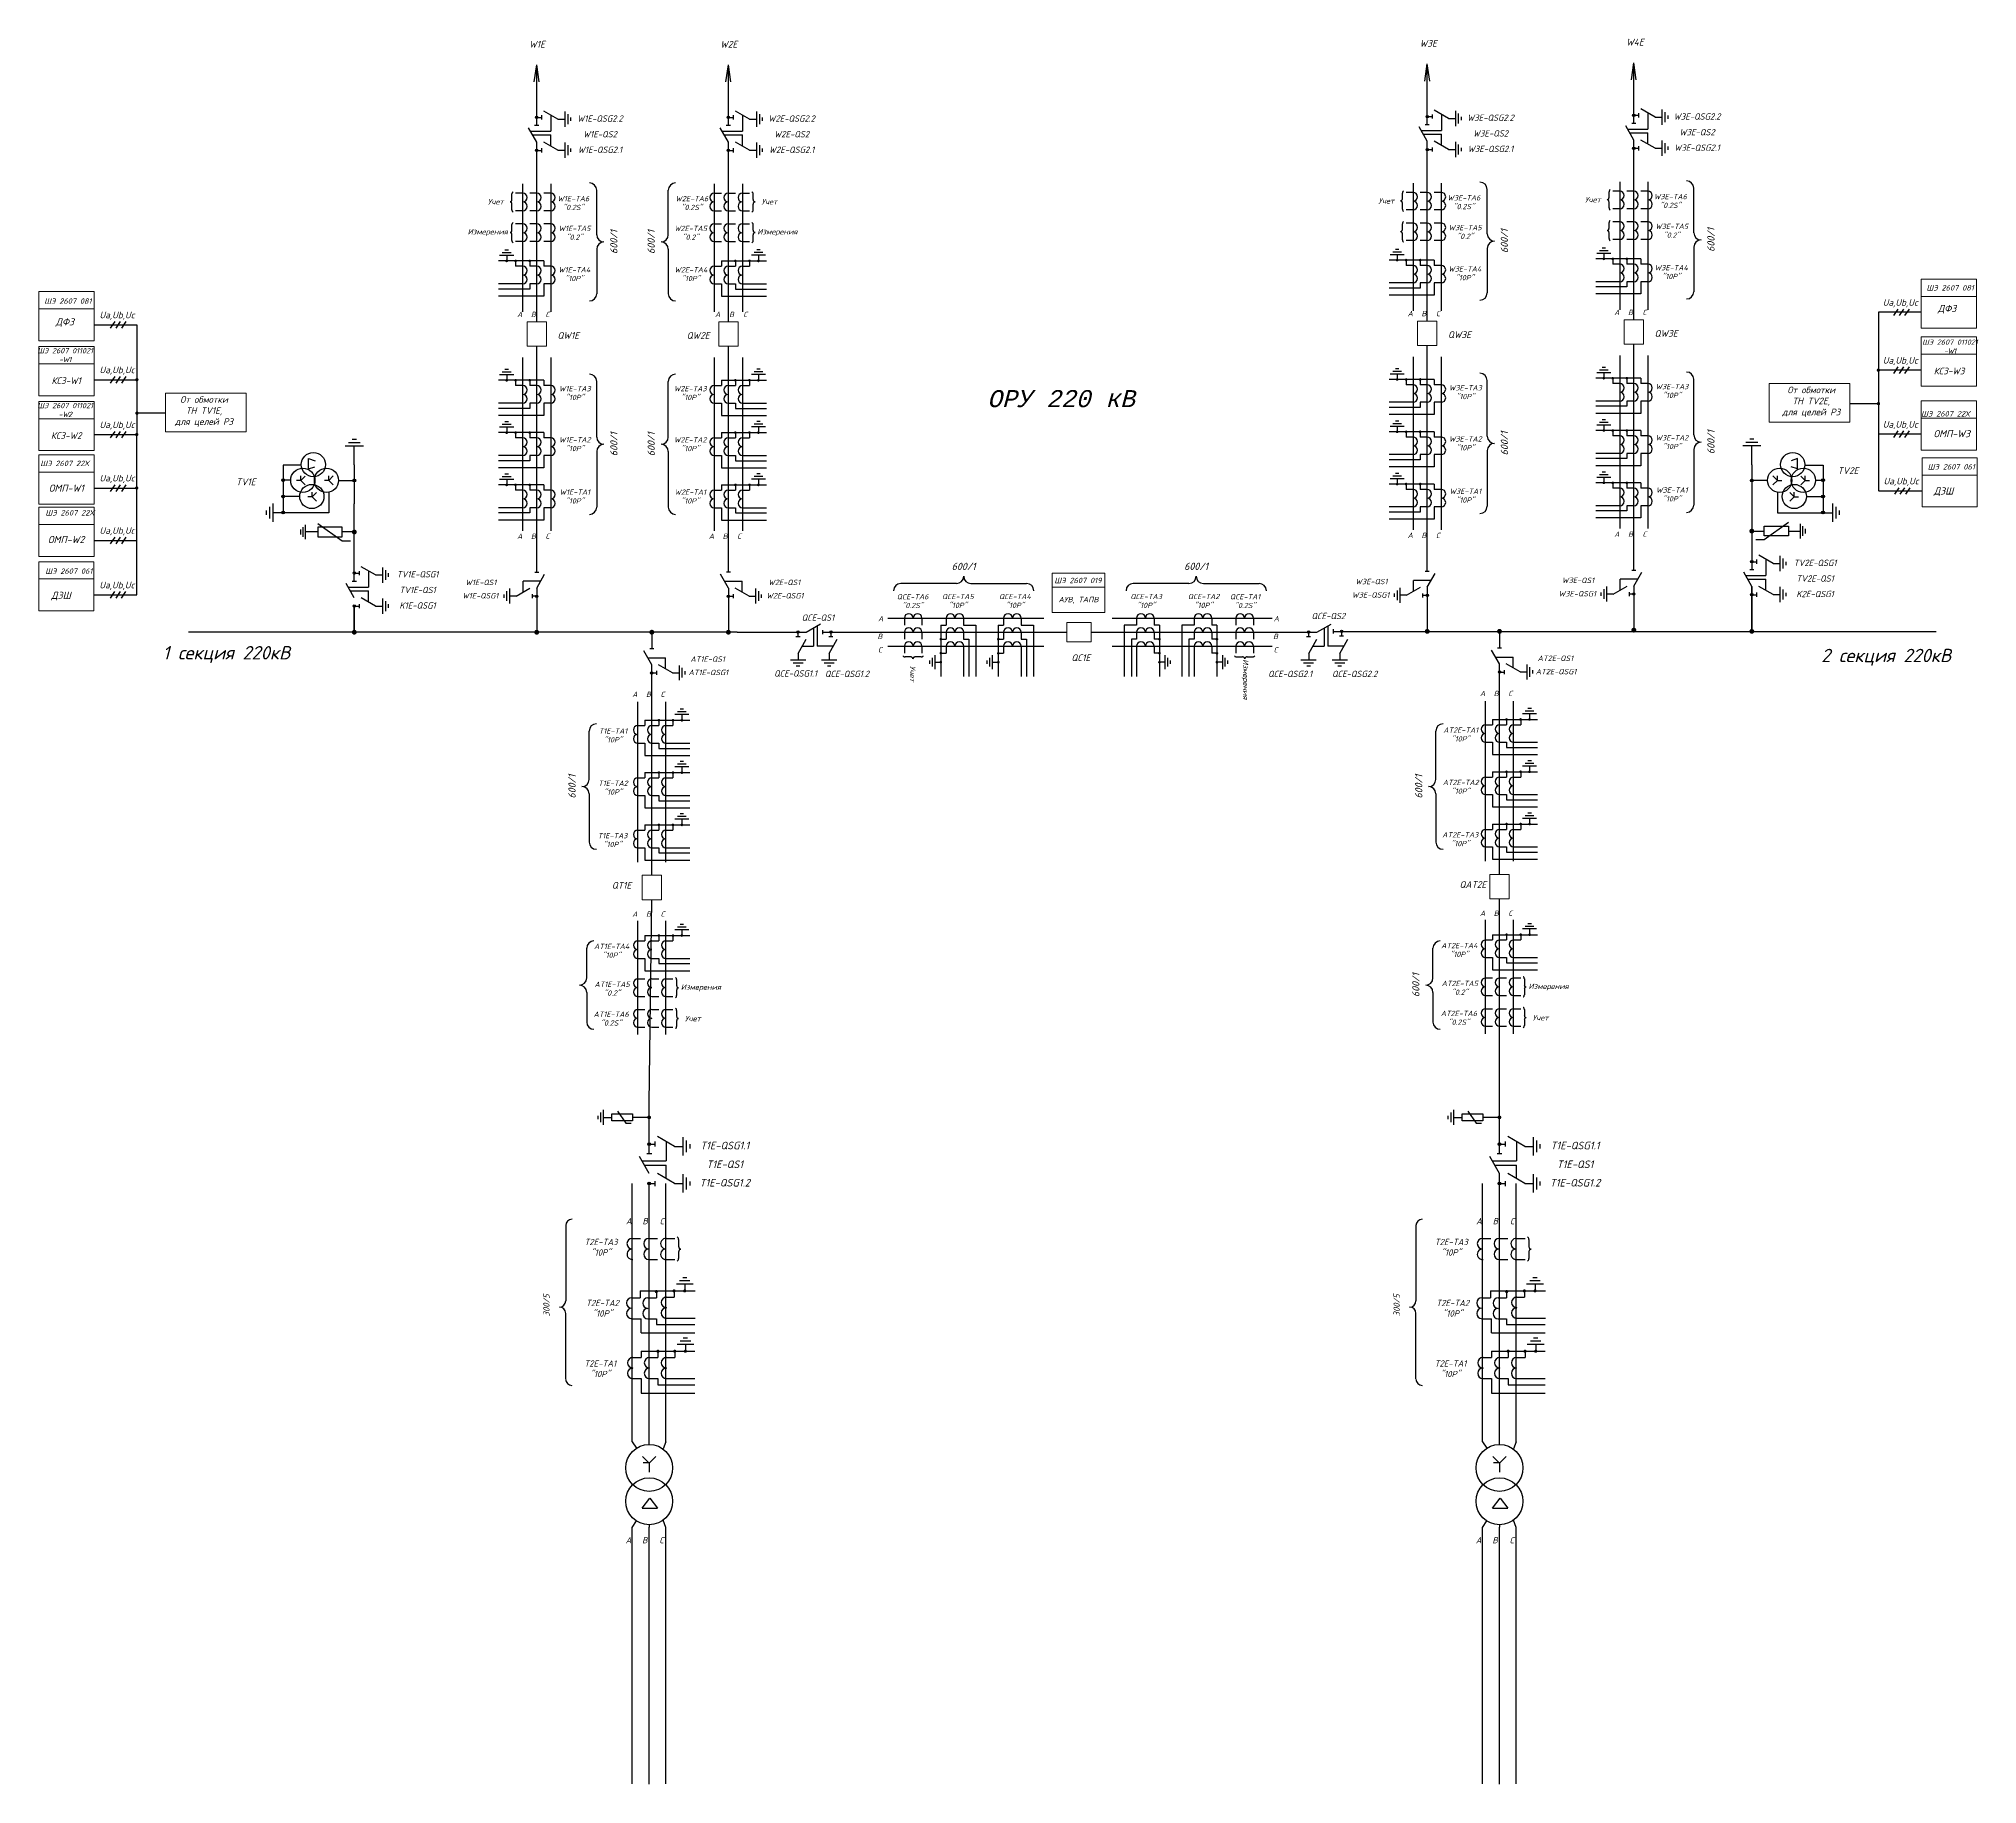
# Model space of a CAD drawing. Header units: inches. Extents: x 273 to 691, y 146 to 522.
import ezdxf
from ezdxf.enums import TextEntityAlignment as Align

# ---------------------------------------------------------------- set-up
doc = ezdxf.new("R2010")
doc.units = ezdxf.units.IN
doc.header["$MEASUREMENT"] = 0
doc.layers.add('PDF _Текст', color=7, linetype='Continuous')
doc.layers.add('RAHMEN025', color=7, linetype='Continuous')
doc.styles.add('PDF ISOCPEUR', font='isocpeur.ttf')
doc.styles.add('RUSSIAN', font='monotxt.shx', dxfattribs={"oblique": 15})
doc.styles.add('ГОСТ 2.0', font='isocpeur.ttf', dxfattribs={"oblique": 15, "height": 2})
doc.styles.add('ГОСТ 2.5', font='isocpeur.ttf', dxfattribs={"oblique": 15, "height": 2.5})
doc.styles.add('ГОСТ 3.0', font='isocpeur.ttf', dxfattribs={"oblique": 15, "height": 3})

# ---------------------------------------------------------------- blocks, each defined once
blk = doc.blocks.new('OPN')
for p, q in [((-3.62, -5.02), (-3.62, -1.62)), ((3.5, -15.02), (-3.62, -5.02))]:
    blk.add_line(p, q)
at = {"layer": 'RAHMEN025'}
for p, q in [((0, 0), (0, -5)), ((-2, -15), (-2, -5)), ((-2, -5), (2, -5)), ((2, -5), (2, -15)), ((2, -15), (-2, -15)), ((0, -15), (0, -20)), ((-3, -20), (0, -20)), ((-2, -21), (0, -21)), ((-1, -22), (0, -22)), ((0, -20), (3, -20)), ((0, -21), (2, -21)), ((0, -22), (1, -22))]:
    blk.add_line(p, q, dxfattribs=at)

msp = doc.modelspace()

# ---------------------------------------------------------------- hatches: boundary and pattern name
for points in [[(572.57, 505.11, 1), (572.57, 505.62, 1)], [(617.1, 505.37, 1), (617.1, 505.89, 1)], [(380.64, 504.92, 1), (380.64, 505.44, 1)], [(421.95, 504.92, 1), (421.95, 505.44, 1)], [(380.64, 497.81, 1), (380.64, 498.33, 1)], [(421.95, 497.81, 1), (421.95, 498.33, 1)], [(572.57, 497.99, 1), (572.57, 498.51, 1)], [(617.1, 498.25, 1), (617.1, 498.77, 1)], [(326.28, 426.95, 1), (325.67, 426.95, 1)], [(341.33, 427.25, -1), (341.33, 426.64, -1)], [(341.03, 426.94, 1), (341.64, 426.94, 1)], [(341.03, 426.94, 1), (341.64, 426.94, 1)], [(642.53, 427.25, 1), (642.53, 426.64, 1)], [(642.83, 426.94, -1), (642.22, 426.94, -1)], [(642.83, 426.94, -1), (642.22, 426.94, -1)], [(657.58, 426.95, -1), (658.19, 426.95, -1)], [(326.28, 423.43, 1), (325.67, 423.43, 1)], [(657.58, 423.43, -1), (658.19, 423.43, -1)], [(326.28, 420, 1), (325.67, 420, 1)], [(657.58, 420, -1), (658.19, 420, -1)], [(642.53, 409.15, 1), (642.53, 409.67, 1)], [(341.33, 406.68, 1), (341.33, 407.2, 1)], [(380.64, 401.72, -1), (380.64, 402.22, -1)], [(421.95, 401.72, 1), (421.95, 402.22, 1)], [(572.57, 401.9, -1), (572.57, 402.4, -1)], [(617.1, 402.16, -1), (617.1, 402.67, -1)], [(642.53, 402.04, 1), (642.53, 402.55, 1)], [(341.33, 399.57, 1), (341.33, 400.09, 1)], [(436.69, 394.22, 1), (437.2, 394.22, 1)], [(443.8, 394.22, 1), (444.32, 394.22, 1)], [(546.74, 394.22, 1), (547.26, 394.22, 1)], [(553.86, 394.38, 1), (554.37, 394.38, 1)], [(405.45, 385.18, 1), (405.45, 385.69, 1)], [(588.16, 385.36, 1), (588.16, 385.87, 1)], [(404.89, 283.55, 1), (404.89, 284.17, 1)], [(588.15, 283.55, 1), (588.15, 284.17, 1)], [(404.89, 275.05, 1), (404.89, 275.67, 1)], [(588.15, 275.05, 1), (588.15, 275.67, 1)]]:
    msp.add_hatch(color=0).paths.add_polyline_path(points)
h = msp.add_hatch(color=0)
edge = h.paths.add_edge_path()
edge.add_arc((404.87, 289.62), 0.411, 0, 360)
h = msp.add_hatch(color=0)
edge = h.paths.add_edge_path()
edge.add_arc((588.13, 289.62), 0.411, 0, 360)

# ---------------------------------------------------------------- linework, layer by layer
for p, q in [((380.12, 512.83), (380.64, 516.51)), ((380.64, 503.41), (380.64, 516.51)), ((381.17, 512.83), (380.64, 516.51)), ((421.42, 512.83), (421.95, 516.51)), ((421.95, 503.41), (421.95, 516.51)), ((422.47, 512.83), (421.95, 516.51)), ((572.05, 513.01), (572.57, 516.69)), ((572.57, 503.59), (572.57, 516.69)), ((573.1, 513.01), (572.57, 516.69)), ((616.57, 513.27), (617.1, 516.95)), ((617.1, 503.85), (617.1, 516.95)), ((617.62, 513.27), (617.1, 516.95)), ((393.57, 479.89), (393.57, 489.49)), ((409.01, 479.89), (409.01, 489.49)), ((585.5, 480.07), (585.5, 489.67)), ((630.02, 480.33), (630.02, 489.93)), ((393.57, 476.77), (393.57, 467.17)), ((409.01, 476.77), (409.01, 467.17)), ((585.5, 476.95), (585.5, 467.35)), ((630.02, 477.21), (630.02, 467.61)), ((285.25, 460.45), (294.47, 460.45)), ((294.47, 460.45), (294.47, 448.62)), ((669.82, 463.16), (669.82, 450.69)), ((679.04, 463.16), (669.82, 463.16)), ((285.25, 448.62), (294.47, 448.62)), ((294.47, 448.62), (294.47, 436.79)), ((393.57, 436.28), (393.57, 448.28)), ((409.01, 436.28), (409.01, 448.28)), ((585.5, 436.46), (585.5, 448.46)), ((630.02, 436.72), (630.02, 448.72)), ((669.82, 450.69), (669.82, 436.88)), ((679.04, 450.69), (669.82, 450.69)), ((285.25, 436.79), (294.47, 436.79)), ((679.04, 436.88), (669.82, 436.88)), ((393.57, 433.16), (393.57, 421.16)), ((409.01, 433.16), (409.01, 421.16)), ((585.5, 433.34), (585.5, 421.34)), ((630.02, 433.6), (630.02, 421.6)), ((285.25, 425.28), (294.47, 425.28)), ((679.21, 424.64), (669.99, 424.64)), ((341.33, 405.17), (341.33, 421.86)), ((285.25, 414), (294.47, 414)), ((285.22, 402.24), (294.44, 402.24)), ((380.64, 403.71), (380.64, 394.2)), ((421.95, 403.71), (421.95, 394.2)), ((471.11, 404.71), (459.11, 404.71)), ((474.23, 404.71), (486.23, 404.71)), ((521.22, 404.71), (509.22, 404.71)), ((524.34, 404.71), (536.34, 404.71)), ((572.57, 403.89), (572.57, 394.38)), ((617.1, 404.16), (617.1, 394.65)), ((642.53, 404.09), (642.53, 394.38)), ((642.53, 394.65), (642.53, 404.09)), ((341.33, 399.83), (341.33, 394.2)), ((341.33, 394.47), (341.33, 399.83)), ((456.29, 397.25), (489.92, 397.25)), ((504.64, 397.25), (539.14, 397.25)), ((405.45, 394.2), (405.45, 390.62)), ((423.82, 394.22), (438.74, 394.22)), ((442.29, 394.22), (494.87, 394.22)), ((500.12, 394.22), (548.79, 394.22)), ((552.34, 394.38), (682.27, 394.38)), ((588.16, 394.38), (588.16, 390.8)), ((456.29, 391.19), (489.92, 391.19)), ((504.64, 391.19), (539.14, 391.19)), ((391.95, 362.49), (391.95, 372.89)), ((574.43, 362.49), (574.43, 372.89)), ((391.95, 359.37), (391.95, 348.97)), ((574.43, 359.37), (574.43, 348.97)), ((391.41, 319.69), (391.41, 326.09)), ((573.81, 319.69), (573.81, 326.09)), ((391.41, 316.57), (391.41, 310.17)), ((573.81, 316.57), (573.81, 310.17)), ((403.15, 243.17), (403.15, 246.22)), ((586.41, 243.17), (586.41, 246.22))]:
    msp.add_line(p, q)
at = {"color": 0}
for p, q in [((381.68, 505.63), (381.68, 504.74)), ((385.23, 504.78), (382.15, 506.55)), ((386.71, 506.43), (386.71, 503.12)), ((387.33, 505.86), (387.33, 503.7)), ((422.98, 505.63), (422.98, 504.74)), ((426.53, 504.78), (423.46, 506.55)), ((428.01, 506.43), (428.01, 503.12)), ((428.63, 505.86), (428.63, 503.7)), ((573.61, 505.81), (573.61, 504.92)), ((577.16, 504.96), (574.08, 506.73)), ((578.64, 506.62), (578.64, 503.3)), ((579.26, 506.04), (579.26, 503.88)), ((617.1, 505.63), (618.13, 505.63)), ((618.13, 506.07), (618.13, 505.18)), ((621.68, 505.22), (618.61, 507)), ((623.16, 506.88), (623.16, 503.57)), ((623.78, 506.3), (623.78, 504.15)), ((624.4, 505.59), (624.4, 504.85)), ((380.64, 499.86), (378.89, 502.94)), ((381.09, 503.41), (380.2, 503.41)), ((380.64, 505.18), (381.68, 505.18)), ((385.23, 504.78), (386.71, 504.78)), ((387.95, 505.15), (387.95, 504.41)), ((421.95, 499.86), (420.2, 502.94)), ((422.39, 503.41), (421.51, 503.41)), ((421.95, 505.18), (422.98, 505.18)), ((426.53, 504.78), (428.01, 504.78)), ((429.25, 505.15), (429.25, 504.41)), ((572.57, 500.04), (570.82, 503.12)), ((573.02, 503.59), (572.13, 503.59)), ((572.57, 505.36), (573.61, 505.36)), ((577.16, 504.96), (578.64, 504.96)), ((579.88, 505.33), (579.88, 504.59)), ((617.1, 500.3), (615.34, 503.38)), ((617.54, 503.85), (616.65, 503.85)), ((621.68, 505.22), (623.16, 505.22)), ((380.64, 498.07), (381.68, 498.07)), ((381.68, 498.51), (381.68, 497.62)), ((385.23, 498.09), (382.15, 499.86)), ((385.23, 498.09), (386.71, 498.09)), ((386.71, 499.74), (386.71, 496.43)), ((387.33, 499.16), (387.33, 497.01)), ((387.95, 498.46), (387.95, 497.72)), ((421.95, 498.07), (422.98, 498.07)), ((422.98, 498.51), (422.98, 497.62)), ((426.53, 498.09), (423.46, 499.86)), ((426.53, 498.09), (428.01, 498.09)), ((428.01, 499.74), (428.01, 496.43)), ((428.63, 499.16), (428.63, 497.01)), ((429.25, 498.46), (429.25, 497.72)), ((572.57, 498.25), (573.61, 498.25)), ((573.61, 498.69), (573.61, 497.8)), ((577.16, 498.27), (574.08, 500.04)), ((577.16, 498.27), (578.64, 498.27)), ((578.64, 499.92), (578.64, 496.61)), ((579.26, 499.34), (579.26, 497.19)), ((579.88, 498.64), (579.88, 497.9)), ((617.1, 498.51), (618.13, 498.51)), ((618.13, 498.95), (618.13, 498.07)), ((621.68, 498.53), (618.61, 500.3)), ((621.68, 498.53), (623.16, 498.53)), ((623.16, 500.19), (623.16, 496.87)), ((623.78, 499.61), (623.78, 497.45)), ((624.4, 498.9), (624.4, 498.16)), ((377.61, 488.84), (376.09, 488.84)), ((380.64, 488.84), (379.13, 488.84)), ((383.67, 488.84), (382.16, 488.84)), ((418.92, 488.84), (420.44, 488.84)), ((421.95, 488.84), (423.46, 488.84)), ((424.98, 488.84), (426.5, 488.84)), ((569.54, 489.02), (568.02, 489.02)), ((572.57, 489.02), (571.06, 489.02)), ((575.6, 489.02), (574.09, 489.02)), ((614.06, 489.28), (612.55, 489.28)), ((617.1, 489.28), (615.58, 489.28)), ((620.13, 489.28), (618.61, 489.28)), ((377.61, 485.05), (376.09, 485.05)), ((380.64, 485.05), (379.13, 485.05)), ((383.67, 485.05), (382.16, 485.05)), ((418.92, 485.05), (420.44, 485.05)), ((421.95, 485.05), (423.46, 485.05)), ((424.98, 485.05), (426.5, 485.05)), ((569.54, 485.23), (568.02, 485.23)), ((572.57, 485.23), (571.06, 485.23)), ((575.6, 485.23), (574.09, 485.23)), ((614.06, 485.49), (612.55, 485.49)), ((617.1, 485.49), (615.58, 485.49)), ((620.13, 485.49), (618.61, 485.49)), ((377.61, 482.22), (376.09, 482.22)), ((380.64, 482.22), (379.13, 482.22)), ((383.67, 482.22), (382.16, 482.22)), ((418.92, 482.22), (420.44, 482.22)), ((421.95, 482.22), (423.46, 482.22)), ((424.98, 482.22), (426.5, 482.22)), ((569.54, 482.4), (568.02, 482.4)), ((572.57, 482.4), (571.06, 482.4)), ((575.6, 482.4), (574.09, 482.4)), ((614.06, 482.67), (612.55, 482.67)), ((617.1, 482.67), (615.58, 482.67)), ((620.13, 482.67), (618.61, 482.67)), ((377.61, 478.43), (376.09, 478.43)), ((380.64, 478.43), (379.13, 478.43)), ((383.67, 478.43), (382.16, 478.43)), ((418.92, 478.43), (420.44, 478.43)), ((421.95, 478.43), (423.46, 478.43)), ((424.98, 478.43), (426.5, 478.43)), ((569.54, 478.61), (568.02, 478.61)), ((572.57, 478.61), (571.06, 478.61)), ((575.6, 478.61), (574.09, 478.61)), ((614.06, 478.87), (612.55, 478.87)), ((617.1, 478.87), (615.58, 478.87)), ((620.13, 478.87), (618.61, 478.87)), ((374.17, 475.47), (374.17, 474.24)), ((377.61, 473.1), (376.09, 473.1)), ((380.64, 473.1), (379.13, 473.1)), ((383.67, 473.1), (382.16, 473.1)), ((418.92, 473.1), (420.44, 473.1)), ((421.95, 473.1), (423.46, 473.1)), ((424.98, 473.1), (426.5, 473.1)), ((428.43, 475.47), (428.43, 474.24)), ((566.1, 475.65), (566.1, 474.42)), ((569.54, 473.28), (568.02, 473.28)), ((572.57, 473.28), (571.06, 473.28)), ((575.6, 473.28), (574.09, 473.28)), ((610.62, 475.91), (610.62, 474.68)), ((614.06, 473.54), (612.55, 473.54)), ((617.1, 473.54), (615.58, 473.54)), ((620.13, 473.54), (618.61, 473.54)), ((377.61, 469.31), (372.44, 469.31)), ((380.64, 469.31), (379.13, 469.31)), ((379.13, 469.31), (379.13, 468.18)), ((383.67, 469.31), (382.16, 469.31)), ((382.16, 469.31), (382.16, 466.66)), ((418.92, 469.31), (420.44, 469.31)), ((420.44, 469.31), (420.44, 466.66)), ((421.95, 469.31), (423.46, 469.31)), ((423.46, 469.31), (423.46, 468.18)), ((424.98, 469.31), (430.15, 469.31)), ((569.54, 469.49), (564.37, 469.49)), ((572.57, 469.49), (571.06, 469.49)), ((571.06, 469.49), (571.06, 468.37)), ((575.6, 469.49), (574.09, 469.49)), ((574.09, 469.49), (574.09, 466.84)), ((614.06, 469.75), (608.9, 469.75)), ((617.1, 469.75), (615.58, 469.75)), ((615.58, 469.75), (615.58, 468.63)), ((620.13, 469.75), (618.61, 469.75)), ((618.61, 469.75), (618.61, 467.11)), ((382.16, 466.66), (372.44, 466.66)), ((420.44, 466.66), (430.15, 466.66)), ((574.09, 466.84), (564.37, 466.84)), ((618.61, 467.11), (608.9, 467.11)), ((374.17, 449.74), (374.17, 448.51)), ((377.61, 447.37), (376.09, 447.37)), ((380.64, 447.37), (379.13, 447.37)), ((383.67, 447.37), (382.16, 447.37)), ((418.92, 447.37), (420.44, 447.37)), ((421.95, 447.37), (423.47, 447.37)), ((424.99, 447.37), (426.5, 447.37)), ((428.43, 449.74), (428.43, 448.51)), ((566.1, 449.92), (566.1, 448.69)), ((569.54, 447.55), (568.02, 447.55)), ((572.57, 447.55), (571.06, 447.55)), ((575.6, 447.55), (574.09, 447.55)), ((610.62, 450.18), (610.62, 448.95)), ((614.06, 447.81), (612.55, 447.81)), ((617.1, 447.81), (615.58, 447.81)), ((620.13, 447.81), (618.61, 447.81)), ((377.61, 443.58), (372.44, 443.58)), ((380.64, 443.58), (379.13, 443.58)), ((379.13, 443.58), (379.13, 442.46)), ((383.67, 443.58), (382.16, 443.58)), ((382.16, 443.58), (382.16, 440.93)), ((418.92, 443.58), (420.44, 443.58)), ((420.44, 443.58), (420.44, 440.93)), ((421.95, 443.58), (423.47, 443.58)), ((423.47, 443.58), (423.47, 442.46)), ((424.99, 443.58), (430.15, 443.58)), ((569.54, 443.76), (564.37, 443.76)), ((572.57, 443.76), (571.06, 443.76)), ((571.06, 443.76), (571.06, 442.64)), ((575.6, 443.76), (574.09, 443.76)), ((574.09, 443.76), (574.09, 441.11)), ((614.06, 444.02), (608.89, 444.02)), ((617.1, 444.02), (615.58, 444.02)), ((615.58, 444.02), (615.58, 442.9)), ((620.13, 444.02), (618.61, 444.02)), ((618.61, 444.02), (618.61, 441.38)), ((382.16, 440.93), (372.44, 440.93)), ((420.44, 440.93), (430.15, 440.93)), ((574.09, 441.11), (564.37, 441.11)), ((618.61, 441.38), (608.89, 441.38)), ((610.62, 438.91), (610.62, 437.68)), ((340.06, 435.12), (342.6, 435.12)), ((340.06, 435.12), (342.6, 435.12)), ((340.9, 435.85), (341.77, 435.85)), ((340.9, 435.85), (341.77, 435.85)), ((374.17, 438.46), (374.17, 437.23)), ((377.61, 436.1), (376.09, 436.1)), ((380.64, 436.1), (379.13, 436.1)), ((383.67, 436.1), (382.16, 436.1)), ((418.92, 436.1), (420.44, 436.1)), ((421.95, 436.1), (423.47, 436.1)), ((424.99, 436.1), (426.5, 436.1)), ((428.43, 438.46), (428.43, 437.23)), ((566.1, 438.65), (566.1, 437.41)), ((569.54, 436.28), (568.02, 436.28)), ((572.57, 436.28), (571.06, 436.28)), ((575.6, 436.28), (574.09, 436.28)), ((614.06, 436.54), (612.55, 436.54)), ((617.1, 436.54), (615.58, 436.54)), ((620.13, 436.54), (618.61, 436.54)), ((643.8, 435.12), (641.26, 435.12)), ((643.8, 435.12), (641.26, 435.12)), ((642.96, 435.85), (642.09, 435.85)), ((642.96, 435.85), (642.09, 435.85)), ((331.49, 431.13), (331.49, 431.66)), ((331.49, 431.66), (332.87, 431.14)), ((331.49, 429.44), (331.49, 431.13)), ((339.38, 434.38), (343.28, 434.38)), ((339.38, 434.38), (343.28, 434.38)), ((341.33, 430.25), (341.33, 434.38)), ((377.61, 432.3), (372.44, 432.3)), ((380.64, 432.3), (379.13, 432.3)), ((379.13, 432.3), (379.13, 431.18)), ((383.67, 432.3), (382.16, 432.3)), ((382.16, 432.3), (382.16, 429.66)), ((418.92, 432.3), (420.44, 432.3)), ((420.44, 432.3), (420.44, 429.66)), ((421.95, 432.3), (423.47, 432.3)), ((423.47, 432.3), (423.47, 431.18)), ((424.99, 432.3), (430.15, 432.3)), ((569.54, 432.49), (564.37, 432.49)), ((572.57, 432.49), (571.06, 432.49)), ((571.06, 432.49), (571.06, 431.36)), ((575.6, 432.49), (574.09, 432.49)), ((574.09, 432.49), (574.09, 429.84)), ((614.06, 432.75), (608.89, 432.75)), ((617.1, 432.75), (615.58, 432.75)), ((615.58, 432.75), (615.58, 431.62)), ((620.13, 432.75), (618.61, 432.75)), ((618.61, 432.75), (618.61, 430.1)), ((644.48, 434.38), (640.58, 434.38)), ((644.48, 434.38), (640.58, 434.38)), ((642.53, 430.25), (642.53, 434.38)), ((652.37, 431.66), (650.99, 431.14)), ((652.37, 431.13), (652.37, 431.66)), ((652.37, 429.44), (652.37, 431.13)), ((329.9, 430.23), (325.98, 430.23)), ((325.98, 430.23), (325.98, 420)), ((327.62, 426.95), (325.98, 426.95)), ((329.82, 426.93), (328.88, 426.93)), ((329.82, 426.93), (329.82, 427.89)), ((329.82, 426.93), (330.76, 427.87)), ((329.82, 426.93), (330.76, 425.99)), ((331.49, 429.44), (332.85, 429.83)), ((335.83, 426.94), (334.89, 426.94)), ((335.83, 426.94), (335.83, 427.91)), ((335.83, 426.94), (336.77, 427.89)), ((335.83, 426.94), (336.77, 426)), ((337.95, 426.94), (341.33, 426.94)), ((341.33, 430.25), (341.33, 421.86)), ((382.16, 429.66), (372.44, 429.66)), ((374.17, 427.19), (374.17, 425.96)), ((420.44, 429.66), (430.15, 429.66)), ((428.43, 427.19), (428.43, 425.96)), ((574.09, 429.84), (564.37, 429.84)), ((566.1, 427.37), (566.1, 426.14)), ((618.61, 430.1), (608.89, 430.1)), ((610.62, 427.63), (610.62, 426.4)), ((642.53, 430.25), (642.53, 407.64)), ((645.91, 426.94), (642.53, 426.94)), ((648.03, 426.94), (647.09, 427.89)), ((648.03, 426.94), (647.09, 426)), ((648.03, 426.94), (648.03, 427.91)), ((648.03, 426.94), (648.97, 426.94)), ((652.37, 429.44), (651.01, 429.83)), ((654.04, 426.93), (653.1, 427.87)), ((654.04, 426.93), (653.1, 425.99)), ((653.96, 430.23), (657.88, 430.23)), ((654.04, 426.93), (654.04, 427.89)), ((654.04, 426.93), (654.98, 426.93)), ((656.24, 426.95), (657.88, 426.95)), ((657.88, 430.23), (657.88, 420)), ((329.56, 423.43), (325.98, 423.43)), ((332.22, 423.4), (331.28, 423.4)), ((332.22, 423.4), (332.22, 424.37)), ((332.22, 423.4), (333.16, 424.34)), ((332.22, 423.4), (333.16, 422.46)), ((335.83, 424.38), (335.83, 419.97)), ((377.61, 424.82), (376.09, 424.82)), ((380.64, 424.82), (379.13, 424.82)), ((383.67, 424.82), (382.16, 424.82)), ((418.92, 424.82), (420.44, 424.82)), ((421.95, 424.82), (423.47, 424.82)), ((424.99, 424.82), (426.5, 424.82)), ((569.54, 425), (568.02, 425)), ((572.57, 425), (571.06, 425)), ((575.6, 425), (574.09, 425)), ((614.06, 425.26), (612.55, 425.26)), ((617.1, 425.26), (615.58, 425.26)), ((620.13, 425.26), (618.61, 425.26)), ((648.03, 424.38), (648.03, 419.97)), ((651.64, 423.4), (650.7, 424.34)), ((651.64, 423.4), (650.7, 422.46)), ((651.64, 423.4), (651.64, 424.37)), ((651.64, 423.4), (652.58, 423.4)), ((654.3, 423.43), (657.88, 423.43)), ((322.4, 419.54), (322.4, 420.41)), ((323.13, 418.7), (323.13, 421.24)), ((323.86, 418.02), (323.86, 421.92)), ((335.83, 419.97), (323.86, 419.97)), ((377.61, 421.03), (372.44, 421.03)), ((382.16, 418.38), (372.44, 418.38)), ((380.64, 421.03), (379.13, 421.03)), ((379.13, 421.03), (379.13, 419.91)), ((383.67, 421.03), (382.16, 421.03)), ((382.16, 421.03), (382.16, 418.38)), ((418.92, 421.03), (420.44, 421.03)), ((420.44, 421.03), (420.44, 418.38)), ((420.44, 418.38), (430.15, 418.38)), ((421.95, 421.03), (423.47, 421.03)), ((423.47, 421.03), (423.47, 419.91)), ((424.99, 421.03), (430.15, 421.03)), ((569.54, 421.21), (564.37, 421.21)), ((574.09, 418.56), (564.37, 418.56)), ((572.57, 421.21), (571.06, 421.21)), ((571.06, 421.21), (571.06, 420.09)), ((575.6, 421.21), (574.09, 421.21)), ((574.09, 421.21), (574.09, 418.56)), ((614.06, 421.47), (608.89, 421.47)), ((618.61, 418.83), (608.89, 418.83)), ((617.1, 421.47), (615.58, 421.47)), ((615.58, 421.47), (615.58, 420.35)), ((620.13, 421.47), (618.61, 421.47)), ((618.61, 421.47), (618.61, 418.83)), ((648.03, 419.97), (660, 419.97)), ((660, 418.02), (660, 421.92)), ((660.73, 418.7), (660.73, 421.24)), ((661.46, 419.54), (661.46, 420.41)), ((643.56, 409.85), (643.56, 408.97)), ((647.11, 409.01), (644.04, 410.78)), ((648.59, 410.66), (648.59, 407.35)), ((649.21, 410.08), (649.21, 407.93)), ((341.33, 406.94), (342.37, 406.94)), ((342.37, 407.39), (342.37, 406.5)), ((345.92, 406.54), (342.84, 408.31)), ((345.92, 406.54), (347.4, 406.54)), ((347.4, 408.19), (347.4, 404.88)), ((348.02, 407.61), (348.02, 405.46)), ((348.64, 406.91), (348.64, 406.17)), ((380.21, 407.16), (381.07, 407.16)), ((380.64, 403.71), (382.34, 406.69)), ((421.95, 403.71), (420.25, 406.69)), ((422.38, 407.16), (421.52, 407.16)), ((572.14, 407.34), (573, 407.34)), ((572.57, 403.89), (574.27, 406.88)), ((616.67, 407.6), (617.53, 407.6)), ((617.1, 404.16), (618.8, 407.14)), ((642.53, 404.09), (640.78, 407.16)), ((642.97, 407.64), (642.08, 407.64)), ((642.53, 409.41), (643.56, 409.41)), ((647.11, 409.01), (648.59, 409.01)), ((649.83, 409.38), (649.83, 408.64)), ((341.33, 401.62), (339.58, 404.69)), ((341.78, 405.17), (340.89, 405.17)), ((345.92, 399.85), (342.84, 401.62)), ((347.4, 401.5), (347.4, 398.19)), ((373.56, 402.35), (373.56, 401.63)), ((374.16, 403.03), (374.16, 400.95)), ((374.76, 403.6), (374.76, 400.38)), ((376.2, 401.99), (374.76, 401.99)), ((376.2, 401.99), (379.18, 403.71)), ((379.64, 402.4), (379.64, 401.54)), ((380.64, 401.97), (379.64, 401.97)), ((421.95, 401.97), (422.95, 401.97)), ((422.95, 402.4), (422.95, 401.54)), ((426.4, 401.99), (423.41, 403.71)), ((426.4, 401.99), (427.83, 401.99)), ((427.83, 403.6), (427.83, 400.38)), ((428.43, 403.03), (428.43, 400.95)), ((429.04, 402.35), (429.04, 401.63)), ((565.48, 402.53), (565.48, 401.81)), ((566.09, 403.22), (566.09, 401.13)), ((566.69, 403.78), (566.69, 400.56)), ((568.13, 402.17), (566.69, 402.17)), ((568.13, 402.17), (571.11, 403.89)), ((571.57, 402.58), (571.57, 401.72)), ((572.57, 402.15), (571.57, 402.15)), ((610.01, 402.79), (610.01, 402.08)), ((610.61, 403.48), (610.61, 401.39)), ((611.21, 404.04), (611.21, 400.83)), ((612.65, 402.43), (611.21, 402.43)), ((612.65, 402.43), (615.63, 404.16)), ((616.09, 402.84), (616.09, 401.98)), ((617.1, 402.41), (616.09, 402.41)), ((642.53, 402.29), (643.56, 402.29)), ((643.56, 402.74), (643.56, 401.85)), ((647.11, 402.31), (644.04, 404.09)), ((647.11, 402.31), (648.59, 402.31)), ((648.59, 403.97), (648.59, 400.66)), ((649.21, 403.39), (649.21, 401.24)), ((649.83, 402.68), (649.83, 401.94)), ((341.33, 399.83), (342.37, 399.83)), ((342.37, 400.27), (342.37, 399.38)), ((345.92, 399.85), (347.4, 399.85)), ((348.02, 400.92), (348.02, 398.77)), ((348.64, 400.22), (348.64, 399.48)), ((459.89, 397.25), (459.89, 395.74)), ((463.68, 397.25), (463.68, 395.74)), ((468.87, 397.25), (468.87, 395.74)), ((472.66, 397.25), (472.66, 395.74)), ((481.27, 397.25), (481.27, 395.74)), ((485.06, 397.25), (485.06, 395.74)), ((509.93, 397.25), (509.93, 395.74)), ((513.72, 397.25), (513.72, 395.74)), ((522.33, 397.25), (522.33, 395.74)), ((526.12, 397.25), (526.12, 395.74)), ((531.31, 397.25), (531.31, 395.74)), ((535.1, 397.25), (535.1, 395.74)), ((437.39, 393.19), (436.5, 393.19)), ((436.94, 394.22), (436.94, 393.19)), ((438.74, 394.22), (441.81, 395.98)), ((442.29, 393.78), (442.29, 394.67)), ((444.5, 393.19), (443.62, 393.19)), ((444.06, 394.22), (444.06, 393.19)), ((459.89, 394.22), (459.89, 392.71)), ((463.68, 394.22), (463.68, 392.71)), ((468.87, 394.22), (468.87, 392.71)), ((472.66, 395.74), (475.31, 395.74)), ((472.66, 394.22), (472.66, 392.71)), ((475.31, 395.74), (475.31, 384.63)), ((481.27, 394.22), (481.27, 392.71)), ((485.06, 395.74), (487.71, 395.74)), ((485.06, 394.22), (485.06, 392.71)), ((487.71, 395.74), (487.71, 384.63)), ((509.93, 395.74), (507.28, 395.74)), ((507.28, 395.74), (507.28, 384.63)), ((509.93, 394.22), (509.93, 392.71)), ((513.72, 394.22), (513.72, 392.71)), ((522.33, 395.74), (519.68, 395.74)), ((519.68, 395.74), (519.68, 384.63)), ((522.33, 394.22), (522.33, 392.71)), ((526.12, 394.22), (526.12, 392.71)), ((531.31, 394.22), (531.31, 392.71)), ((535.1, 394.22), (535.1, 392.71)), ((547.44, 393.19), (546.56, 393.19)), ((547, 394.22), (547, 393.19)), ((548.79, 394.22), (551.87, 395.97)), ((552.34, 393.94), (552.34, 394.83)), ((554.56, 393.35), (553.67, 393.35)), ((554.11, 394.38), (554.11, 393.35)), ((405.45, 387.18), (403.75, 390.16)), ((405.88, 390.62), (405.02, 390.62)), ((436.96, 389.64), (438.74, 392.71)), ((436.96, 389.64), (436.96, 388.16)), ((443.66, 389.64), (445.43, 392.71)), ((443.66, 389.64), (443.66, 388.16)), ((459.89, 391.19), (459.89, 389.67)), ((463.68, 391.19), (463.68, 389.67)), ((468.87, 391.19), (468.87, 389.67)), ((472.66, 392.71), (473.79, 392.71)), ((472.66, 391.19), (472.66, 384.63)), ((481.27, 391.19), (481.27, 389.67)), ((485.06, 392.71), (486.19, 392.71)), ((485.06, 391.19), (485.06, 384.63)), ((509.93, 392.71), (508.81, 392.71)), ((509.93, 391.19), (509.93, 384.63)), ((513.72, 391.19), (513.72, 389.67)), ((522.33, 392.71), (521.2, 392.71)), ((522.33, 391.19), (522.33, 384.63)), ((526.12, 391.19), (526.12, 389.67)), ((531.31, 391.19), (531.31, 389.67)), ((535.1, 391.19), (535.1, 389.67)), ((547.02, 389.64), (548.79, 392.71)), ((547.02, 389.64), (547.02, 388.16)), ((553.71, 389.64), (555.48, 392.71)), ((553.71, 389.64), (553.71, 388.16)), ((588.16, 387.36), (586.45, 390.34)), ((588.59, 390.8), (587.73, 390.8)), ((405.45, 385.43), (406.46, 385.43)), ((406.46, 385.87), (406.46, 385)), ((409.9, 385.45), (406.92, 387.18)), ((409.9, 385.45), (411.34, 385.45)), ((411.34, 387.06), (411.34, 383.85)), ((411.94, 386.5), (411.94, 384.41)), ((412.54, 385.81), (412.54, 385.1)), ((438.62, 388.16), (435.31, 388.16)), ((438.04, 387.54), (435.89, 387.54)), ((437.33, 386.92), (436.59, 386.92)), ((445.31, 388.16), (442, 388.16)), ((444.73, 387.54), (442.58, 387.54)), ((444.03, 386.92), (443.29, 386.92)), ((466.5, 387.75), (467.74, 387.75)), ((478.9, 387.75), (480.13, 387.75)), ((516.09, 387.75), (514.86, 387.75)), ((528.49, 387.75), (527.25, 387.75)), ((548.67, 388.16), (545.36, 388.16)), ((548.09, 387.54), (545.94, 387.54)), ((547.39, 386.92), (546.65, 386.92)), ((555.37, 388.16), (552.05, 388.16)), ((554.79, 387.54), (552.63, 387.54)), ((554.08, 386.92), (553.34, 386.92)), ((588.16, 385.62), (589.16, 385.62)), ((589.16, 386.05), (589.16, 385.19)), ((592.6, 385.63), (589.62, 387.36)), ((592.6, 385.63), (594.04, 385.63)), ((594.04, 387.24), (594.04, 384.03)), ((594.64, 386.68), (594.64, 384.59)), ((595.24, 385.99), (595.24, 385.28)), ((411.93, 376.45), (411.93, 375.22)), ((594.63, 376.63), (594.63, 375.4)), ((402.42, 374.08), (403.94, 374.08)), ((405.45, 374.08), (406.97, 374.08)), ((408.49, 374.08), (410.01, 374.08)), ((585.13, 374.26), (586.64, 374.26)), ((588.15, 374.26), (589.67, 374.26)), ((591.19, 374.26), (592.71, 374.26)), ((402.42, 370.29), (403.94, 370.29)), ((403.94, 370.29), (403.94, 367.64)), ((405.45, 370.29), (406.97, 370.29)), ((406.97, 370.29), (406.97, 369.17)), ((408.49, 370.29), (413.66, 370.29)), ((585.13, 370.47), (586.64, 370.47)), ((586.64, 370.47), (586.64, 367.82)), ((586.64, 367.82), (596.36, 367.82)), ((588.15, 370.47), (589.67, 370.47)), ((589.67, 370.47), (589.67, 369.35)), ((591.19, 370.47), (596.36, 370.47)), ((403.94, 367.64), (413.66, 367.64)), ((411.93, 365.17), (411.93, 363.94)), ((594.63, 365.36), (594.63, 364.12)), ((402.42, 362.81), (403.94, 362.81)), ((405.45, 362.81), (406.97, 362.81)), ((408.49, 362.81), (410.01, 362.81)), ((585.13, 362.99), (586.64, 362.99)), ((588.15, 362.99), (589.67, 362.99)), ((591.19, 362.99), (592.71, 362.99)), ((402.42, 359.01), (403.94, 359.01)), ((403.94, 359.01), (403.94, 356.37)), ((403.94, 356.37), (413.66, 356.37)), ((405.45, 359.01), (406.97, 359.01)), ((406.97, 359.01), (406.97, 357.89)), ((408.49, 359.01), (413.66, 359.01)), ((585.13, 359.2), (586.64, 359.2)), ((586.64, 359.2), (586.64, 356.55)), ((586.64, 356.55), (596.36, 356.55)), ((588.15, 359.2), (589.67, 359.2)), ((589.67, 359.2), (589.67, 358.07)), ((591.19, 359.2), (596.36, 359.2)), ((402.42, 351.53), (403.94, 351.53)), ((405.45, 351.53), (406.97, 351.53)), ((408.49, 351.53), (410.01, 351.53)), ((411.93, 353.9), (411.93, 352.67)), ((585.13, 351.71), (586.64, 351.71)), ((588.15, 351.71), (589.67, 351.71)), ((591.19, 351.71), (592.71, 351.71)), ((594.63, 354.08), (594.63, 352.85)), ((402.42, 347.74), (403.94, 347.74)), ((403.94, 347.74), (403.94, 345.09)), ((405.45, 347.74), (406.97, 347.74)), ((406.97, 347.74), (406.97, 346.62)), ((408.49, 347.74), (413.66, 347.74)), ((585.13, 347.92), (586.64, 347.92)), ((586.64, 347.92), (586.64, 345.27)), ((588.15, 347.92), (589.67, 347.92)), ((589.67, 347.92), (589.67, 346.8)), ((591.19, 347.92), (596.36, 347.92)), ((403.94, 345.09), (413.66, 345.09)), ((586.64, 345.27), (596.36, 345.27)), ((404.89, 292.63), (405.45, 336.55)), ((588.15, 301.04), (588.15, 336.73)), ((594.63, 330.23), (594.63, 329)), ((402.43, 327.68), (403.94, 327.68)), ((405.45, 327.68), (406.97, 327.68)), ((408.49, 327.68), (410.01, 327.68)), ((411.93, 330.05), (411.93, 328.82)), ((585.13, 327.86), (586.64, 327.86)), ((588.16, 327.86), (589.67, 327.86)), ((591.19, 327.86), (592.71, 327.86)), ((402.43, 323.89), (403.94, 323.89)), ((403.94, 323.89), (403.94, 321.24)), ((405.45, 323.89), (406.97, 323.89)), ((406.97, 323.89), (406.97, 322.77)), ((408.49, 323.89), (413.66, 323.89)), ((585.13, 324.07), (586.64, 324.07)), ((586.64, 324.07), (586.64, 321.42)), ((588.16, 324.07), (589.67, 324.07)), ((589.67, 324.07), (589.67, 322.95)), ((591.19, 324.07), (596.36, 324.07)), ((402.43, 319.49), (403.94, 319.49)), ((403.94, 321.24), (413.66, 321.24)), ((405.45, 319.49), (406.97, 319.49)), ((408.49, 319.49), (410.01, 319.49)), ((585.13, 319.67), (586.64, 319.67)), ((586.64, 321.42), (596.36, 321.42)), ((588.16, 319.67), (589.67, 319.67)), ((591.19, 319.67), (592.71, 319.67)), ((402.43, 315.7), (403.94, 315.7)), ((405.45, 315.7), (406.97, 315.7)), ((408.49, 315.7), (410.01, 315.7)), ((585.13, 315.88), (586.64, 315.88)), ((588.16, 315.88), (589.67, 315.88)), ((591.19, 315.88), (592.71, 315.88)), ((402.43, 312.87), (403.94, 312.87)), ((405.45, 312.87), (406.97, 312.87)), ((408.49, 312.87), (410.01, 312.87)), ((585.13, 313.05), (586.64, 313.05)), ((585.13, 309.26), (586.64, 309.26)), ((588.16, 313.05), (589.67, 313.05)), ((588.16, 309.26), (589.67, 309.26)), ((591.19, 313.05), (592.71, 313.05)), ((591.19, 309.26), (592.71, 309.26)), ((402.43, 309.08), (403.94, 309.08)), ((405.45, 309.08), (406.97, 309.08)), ((408.49, 309.08), (410.01, 309.08)), ((404.89, 281.74), (404.89, 292.63)), ((588.15, 281.74), (588.15, 292.63)), ((393.86, 289.21), (393.86, 289.93)), ((394.46, 288.58), (394.46, 290.67)), ((395.06, 288.02), (395.06, 291.23)), ((395.06, 289.63), (396.85, 289.63)), ((396.85, 290.38), (401.32, 290.38)), ((396.85, 288.88), (396.85, 290.38)), ((401.32, 288.88), (396.85, 288.88)), ((398.04, 290.96), (399.88, 288.34)), ((399.88, 288.34), (401.01, 288.34)), ((401.32, 290.38), (401.32, 288.88)), ((404.87, 289.63), (401.32, 289.63)), ((577.11, 289.21), (577.11, 289.93)), ((577.71, 288.58), (577.71, 290.67)), ((578.31, 288.02), (578.31, 291.23)), ((578.31, 289.63), (580.11, 289.63)), ((580.11, 290.38), (584.57, 290.38)), ((580.11, 288.88), (580.11, 290.38)), ((584.57, 288.88), (580.11, 288.88)), ((581.3, 290.96), (583.14, 288.34)), ((583.14, 288.34), (584.26, 288.34)), ((584.57, 290.38), (584.57, 288.88)), ((588.12, 289.63), (584.57, 289.63)), ((406.13, 284.39), (406.13, 283.33)), ((410.37, 283.38), (406.7, 285.5)), ((412.14, 285.36), (412.14, 281.4)), ((412.88, 284.66), (412.88, 282.09)), ((589.39, 284.39), (589.39, 283.33)), ((593.62, 283.38), (589.95, 285.5)), ((595.39, 285.36), (595.39, 281.4)), ((596.13, 284.66), (596.13, 282.09)), ((404.89, 277.51), (402.8, 281.18)), ((405.42, 281.74), (404.37, 281.74)), ((404.89, 283.86), (406.13, 283.86)), ((410.37, 283.38), (412.14, 283.38)), ((413.62, 283.82), (413.62, 282.94)), ((588.15, 277.51), (586.06, 281.18)), ((588.68, 281.74), (587.62, 281.74)), ((588.15, 283.86), (589.39, 283.86)), ((593.62, 283.38), (595.39, 283.38)), ((596.87, 283.82), (596.87, 282.94)), ((406.13, 275.89), (406.13, 274.83)), ((410.37, 275.39), (406.7, 277.51)), ((412.14, 277.36), (412.14, 273.41)), ((412.88, 276.67), (412.88, 274.1)), ((413.62, 275.83), (413.62, 274.95)), ((588.15, 275.05), (588.15, 277.51)), ((589.39, 275.89), (589.39, 274.83)), ((593.62, 275.39), (589.95, 277.51)), ((595.39, 277.36), (595.39, 273.41)), ((596.13, 276.67), (596.13, 274.1)), ((596.87, 275.83), (596.87, 274.95)), ((404.89, 275.36), (406.13, 275.36)), ((404.89, 219.61), (404.89, 275.05)), ((410.37, 275.39), (412.14, 275.39)), ((588.15, 275.36), (589.39, 275.36)), ((588.15, 219.61), (588.15, 275.05)), ((593.62, 275.39), (595.39, 275.39)), ((401.23, 263.53), (403.04, 263.53)), ((404.85, 263.53), (406.66, 263.53)), ((408.59, 263.53), (410.4, 263.53)), ((584.49, 263.53), (586.3, 263.53)), ((588.1, 263.53), (589.92, 263.53)), ((591.84, 263.53), (593.65, 263.53)), ((404.85, 259), (406.66, 259)), ((408.59, 259), (410.4, 259)), ((588.1, 259), (589.92, 259)), ((591.84, 259), (593.65, 259)), ((401.12, 250.75), (402.97, 250.75)), ((404.62, 250.72), (406.43, 250.72)), ((408.44, 250.86), (410.25, 250.86)), ((412.55, 253.69), (412.55, 252.22)), ((584.38, 250.75), (586.22, 250.75)), ((587.88, 250.72), (589.69, 250.72)), ((591.7, 250.86), (593.51, 250.86)), ((595.81, 253.69), (595.81, 252.22)), ((401.12, 246.22), (403.15, 246.22)), ((403.15, 243.17), (414.75, 243.17)), ((404.62, 246.2), (406.43, 246.2)), ((406.44, 246.19), (406.44, 244.99)), ((408.44, 246.33), (414.79, 246.33)), ((584.38, 246.22), (586.41, 246.22)), ((586.41, 243.17), (598.01, 243.17)), ((587.88, 246.2), (589.69, 246.2)), ((589.69, 246.19), (589.69, 244.99)), ((591.7, 246.33), (598.05, 246.33)), ((412.69, 240.68), (412.69, 239.21)), ((595.95, 240.68), (595.95, 239.21)), ((401.34, 237.85), (403.15, 237.85)), ((404.96, 237.85), (406.77, 237.85)), ((408.59, 237.85), (410.4, 237.85)), ((584.6, 237.85), (586.41, 237.85)), ((588.21, 237.85), (590.02, 237.85)), ((591.84, 237.85), (593.65, 237.85)), ((401.34, 233.32), (403.15, 233.32)), ((403.15, 233.32), (403.15, 230.16)), ((403.15, 230.16), (414.75, 230.16)), ((404.96, 233.32), (406.77, 233.32)), ((406.77, 233.32), (406.77, 231.98)), ((408.59, 233.32), (414.75, 233.32)), ((584.6, 233.32), (586.41, 233.32)), ((586.41, 233.32), (586.41, 230.16)), ((586.41, 230.16), (598.01, 230.16)), ((588.21, 233.32), (590.02, 233.32)), ((590.02, 233.32), (590.02, 231.98)), ((591.84, 233.32), (598.01, 233.32)), ((404.89, 145.87), (404.89, 201.32)), ((588.15, 145.87), (588.15, 201.32))]:
    msp.add_line(p, q, dxfattribs=at)
at = {"color": 0, "ltscale": 4}
for p, q in [((383.69, 505.67), (383.69, 502.19)), ((425, 505.67), (425, 502.19)), ((575.62, 505.85), (575.62, 502.37)), ((620.15, 506.11), (620.15, 502.63)), ((379.32, 502.19), (383.69, 502.19)), ((379.76, 501.4), (383.69, 501.4)), ((383.69, 498.97), (383.69, 501.4)), ((420.62, 502.19), (425, 502.19)), ((421.06, 501.4), (425, 501.4)), ((425, 498.97), (425, 501.4)), ((571.25, 502.37), (575.62, 502.37)), ((571.69, 501.58), (575.62, 501.58)), ((575.62, 499.16), (575.62, 501.58)), ((615.77, 502.63), (620.15, 502.63)), ((616.21, 501.84), (620.15, 501.84)), ((620.15, 499.42), (620.15, 501.84)), ((645.58, 409.89), (645.58, 406.42)), ((344.38, 407.43), (344.38, 403.95)), ((569.62, 403.03), (569.62, 405.38)), ((573.43, 405.38), (569.62, 405.38)), ((614.14, 403.29), (614.14, 405.65)), ((617.96, 405.65), (614.14, 405.65)), ((641.2, 406.42), (645.58, 406.42)), ((641.64, 405.63), (645.58, 405.63)), ((645.58, 403.2), (645.58, 405.63)), ((340, 403.95), (344.38, 403.95)), ((340.44, 403.16), (344.38, 403.16)), ((344.38, 400.73), (344.38, 403.16)), ((377.69, 402.85), (377.69, 405.2)), ((381.5, 405.2), (377.69, 405.2)), ((421.09, 405.2), (424.91, 405.2)), ((424.91, 402.85), (424.91, 405.2)), ((440.28, 395.11), (440.28, 391.18)), ((441.07, 395.55), (441.07, 391.18)), ((550.33, 395.11), (550.33, 391.17)), ((551.12, 395.55), (551.12, 391.17)), ((404.59, 388.67), (408.41, 388.67)), ((408.41, 386.31), (408.41, 388.67)), ((437.85, 391.18), (440.28, 391.18)), ((444.54, 391.18), (441.07, 391.18)), ((547.91, 391.17), (550.33, 391.17)), ((554.6, 391.17), (551.12, 391.17)), ((587.29, 388.85), (591.11, 388.85)), ((591.11, 386.5), (591.11, 388.85)), ((408.53, 284.44), (408.53, 280.29)), ((591.79, 284.44), (591.79, 280.29)), ((403.31, 280.29), (408.53, 280.29)), ((586.56, 280.29), (591.79, 280.29)), ((403.84, 279.34), (408.53, 279.34)), ((408.53, 276.45), (408.53, 279.34)), ((587.09, 279.34), (591.79, 279.34)), ((591.79, 276.45), (591.79, 279.34))]:
    msp.add_line(p, q, dxfattribs=at)
at = {"lineweight": 25}
for p, q in [((380.64, 461.09), (380.64, 499.86)), ((421.95, 461.09), (421.95, 499.86)), ((572.57, 461.27), (572.57, 500.04)), ((617.1, 461.54), (617.1, 500.3)), ((380.64, 420.84), (380.64, 455.84)), ((421.95, 420.84), (421.95, 455.84)), ((572.57, 421.02), (572.57, 456.03)), ((617.1, 421.28), (617.1, 456.29)), ((380.64, 407.16), (380.64, 420.84)), ((421.95, 407.16), (421.95, 420.84)), ((572.57, 407.34), (572.57, 421.02)), ((617.1, 407.6), (617.1, 421.28)), ((405.45, 341.8), (405.45, 387.18)), ((588.16, 341.98), (588.16, 387.36))]:
    msp.add_line(p, q, dxfattribs=at)
at = {"color": 0, "ltscale": 0.25}
for p, q in [((377.61, 490.85), (377.61, 463.29)), ((424.98, 490.85), (424.98, 463.29)), ((569.54, 491.03), (569.54, 463.47)), ((614.06, 491.3), (614.06, 463.73)), ((382.16, 474.24), (372.44, 474.24)), ((376.09, 474.24), (376.09, 473.1)), ((379.13, 474.24), (379.13, 473.1)), ((382.16, 474.24), (382.16, 473.1)), ((420.44, 474.24), (420.44, 473.1)), ((420.44, 474.24), (430.15, 474.24)), ((423.46, 474.24), (423.46, 473.1)), ((426.5, 474.24), (426.5, 473.1)), ((574.09, 474.42), (564.37, 474.42)), ((568.02, 474.42), (568.02, 473.28)), ((571.06, 474.42), (571.06, 473.28)), ((574.09, 474.42), (574.09, 473.28)), ((618.61, 474.68), (608.9, 474.68)), ((612.55, 474.68), (612.55, 473.54)), ((615.58, 474.68), (615.58, 473.54)), ((618.61, 474.68), (618.61, 473.54)), ((379.13, 468.18), (372.44, 468.18)), ((423.46, 468.18), (430.15, 468.18)), ((571.06, 468.37), (564.37, 468.37)), ((615.58, 468.63), (608.9, 468.63)), ((377.61, 453.42), (377.61, 416.09)), ((424.99, 453.42), (424.99, 416.09)), ((569.54, 453.6), (569.54, 416.27)), ((614.06, 453.86), (614.06, 416.53)), ((382.16, 448.51), (372.44, 448.51)), ((376.09, 448.51), (376.09, 447.37)), ((379.13, 448.51), (379.13, 447.37)), ((382.16, 448.51), (382.16, 447.37)), ((420.44, 448.51), (420.44, 447.37)), ((420.44, 448.51), (430.15, 448.51)), ((423.47, 448.51), (423.47, 447.37)), ((426.5, 448.51), (426.5, 447.37)), ((574.09, 448.69), (564.37, 448.69)), ((568.02, 448.69), (568.02, 447.55)), ((571.06, 448.69), (571.06, 447.55)), ((574.09, 448.69), (574.09, 447.55)), ((618.61, 448.95), (608.89, 448.95)), ((612.55, 448.95), (612.55, 447.81)), ((615.58, 448.95), (615.58, 447.81)), ((618.61, 448.95), (618.61, 447.81)), ((615.58, 442.9), (608.89, 442.9)), ((379.13, 442.46), (372.44, 442.46)), ((423.47, 442.46), (430.15, 442.46)), ((571.06, 442.64), (564.37, 442.64)), ((382.16, 437.23), (372.44, 437.23)), ((376.09, 437.23), (376.09, 436.1)), ((379.13, 437.23), (379.13, 436.1)), ((382.16, 437.23), (382.16, 436.1)), ((420.44, 437.23), (420.44, 436.1)), ((420.44, 437.23), (430.15, 437.23)), ((423.47, 437.23), (423.47, 436.1)), ((426.5, 437.23), (426.5, 436.1)), ((574.09, 437.41), (564.37, 437.41)), ((568.02, 437.41), (568.02, 436.28)), ((571.06, 437.41), (571.06, 436.28)), ((574.09, 437.41), (574.09, 436.28)), ((618.61, 437.68), (608.89, 437.68)), ((612.55, 437.68), (612.55, 436.54)), ((615.58, 437.68), (615.58, 436.54)), ((618.61, 437.68), (618.61, 436.54)), ((379.13, 431.18), (372.44, 431.18)), ((423.47, 431.18), (430.15, 431.18)), ((571.06, 431.36), (564.37, 431.36)), ((615.58, 431.62), (608.89, 431.62)), ((618.61, 426.4), (608.89, 426.4)), ((612.55, 426.4), (612.55, 425.26)), ((615.58, 426.4), (615.58, 425.26)), ((618.61, 426.4), (618.61, 425.26)), ((382.16, 425.96), (372.44, 425.96)), ((376.09, 425.96), (376.09, 424.82)), ((379.13, 425.96), (379.13, 424.82)), ((382.16, 425.96), (382.16, 424.82)), ((420.44, 425.96), (420.44, 424.82)), ((420.44, 425.96), (430.15, 425.96)), ((423.47, 425.96), (423.47, 424.82)), ((426.5, 425.96), (426.5, 424.82)), ((574.09, 426.14), (564.37, 426.14)), ((568.02, 426.14), (568.02, 425)), ((571.06, 426.14), (571.06, 425)), ((574.09, 426.14), (574.09, 425)), ((379.13, 419.91), (372.44, 419.91)), ((423.47, 419.91), (430.15, 419.91)), ((571.06, 420.09), (564.37, 420.09)), ((615.58, 420.35), (608.89, 420.35)), ((467.74, 395.74), (468.87, 395.74)), ((467.74, 395.74), (467.74, 384.63)), ((480.13, 395.74), (481.27, 395.74)), ((480.13, 395.74), (480.13, 384.63)), ((514.86, 395.74), (513.72, 395.74)), ((514.86, 395.74), (514.86, 384.63)), ((527.25, 395.74), (526.12, 395.74)), ((527.25, 395.74), (527.25, 384.63)), ((467.74, 392.71), (468.87, 392.71)), ((467.74, 389.67), (468.87, 389.67)), ((473.79, 392.71), (473.79, 384.63)), ((480.13, 392.71), (481.27, 392.71)), ((480.13, 389.67), (481.27, 389.67)), ((486.19, 392.71), (486.19, 384.63)), ((508.81, 392.71), (508.81, 384.63)), ((514.86, 392.71), (513.72, 392.71)), ((514.86, 389.67), (513.72, 389.67)), ((521.2, 392.71), (521.2, 384.63)), ((527.25, 392.71), (526.12, 392.71)), ((527.25, 389.67), (526.12, 389.67)), ((408.49, 344.65), (408.49, 379.17)), ((591.19, 344.83), (591.19, 379.35)), ((403.94, 375.22), (403.94, 374.08)), ((403.94, 375.22), (413.66, 375.22)), ((406.97, 375.22), (406.97, 374.08)), ((410.01, 375.22), (410.01, 374.08)), ((586.64, 375.4), (586.64, 374.26)), ((586.64, 375.4), (596.36, 375.4)), ((589.67, 375.4), (589.67, 374.26)), ((592.71, 375.4), (592.71, 374.26)), ((406.97, 369.17), (413.66, 369.17)), ((589.67, 369.35), (596.36, 369.35)), ((403.94, 363.94), (403.94, 362.81)), ((403.94, 363.94), (413.66, 363.94)), ((406.97, 363.94), (406.97, 362.81)), ((410.01, 363.94), (410.01, 362.81)), ((586.64, 364.12), (586.64, 362.99)), ((586.64, 364.12), (596.36, 364.12)), ((589.67, 364.12), (589.67, 362.99)), ((592.71, 364.12), (592.71, 362.99)), ((406.97, 357.89), (413.66, 357.89)), ((589.67, 358.07), (596.36, 358.07)), ((403.94, 352.67), (403.94, 351.53)), ((403.94, 352.67), (413.66, 352.67)), ((406.97, 352.67), (406.97, 351.53)), ((410.01, 352.67), (410.01, 351.53)), ((586.64, 352.85), (586.64, 351.71)), ((586.64, 352.85), (596.36, 352.85)), ((589.67, 352.85), (589.67, 351.71)), ((592.71, 352.85), (592.71, 351.71)), ((589.67, 346.8), (596.36, 346.8)), ((406.97, 346.62), (413.66, 346.62)), ((408.49, 307.46), (408.49, 332.02)), ((591.19, 307.64), (591.19, 332.2)), ((403.94, 328.82), (403.94, 327.68)), ((403.94, 328.82), (413.66, 328.82)), ((406.97, 328.82), (406.97, 327.68)), ((410.01, 328.82), (410.01, 327.68)), ((586.64, 329), (586.64, 327.86)), ((586.64, 329), (596.36, 329)), ((589.67, 329), (589.67, 327.86)), ((592.71, 329), (592.71, 327.86)), ((406.97, 322.77), (413.66, 322.77)), ((589.67, 322.95), (596.36, 322.95)), ((408.48, 219.69), (408.48, 275.38)), ((591.73, 219.69), (591.73, 275.38)), ((386.89, 266.32), (386.89, 250.07)), ((570.14, 266.32), (570.14, 250.07)), ((402.97, 252.22), (402.97, 250.75)), ((402.97, 252.22), (414.79, 252.22)), ((406.43, 252.08), (406.43, 250.72)), ((410.25, 252.22), (410.25, 250.86)), ((586.23, 252.22), (586.22, 250.75)), ((586.23, 252.22), (598.05, 252.22)), ((589.69, 252.08), (589.69, 250.72)), ((593.51, 252.22), (593.51, 250.86)), ((386.89, 233.23), (386.89, 247.36)), ((570.14, 233.23), (570.14, 247.36)), ((406.44, 244.99), (414.75, 244.99)), ((589.69, 244.99), (598.01, 244.99)), ((403.15, 239.21), (403.15, 237.85)), ((403.15, 239.21), (414.75, 239.21)), ((406.77, 239.21), (406.77, 237.85)), ((410.4, 239.21), (410.4, 237.85)), ((586.41, 239.21), (586.41, 237.85)), ((586.41, 239.21), (598.01, 239.21)), ((590.02, 239.21), (590.02, 237.85)), ((593.65, 239.21), (593.65, 237.85)), ((406.77, 231.98), (414.75, 231.98)), ((590.02, 231.98), (598.01, 231.98)), ((401.23, 219.69), (402.14, 218.29)), ((408.48, 219.69), (407.87, 218.14)), ((584.49, 219.69), (585.4, 218.29)), ((591.73, 219.69), (591.13, 218.14)), ((401.23, 201.24), (402.14, 202.64)), ((408.48, 201.24), (407.87, 202.79)), ((408.48, 145.96), (408.48, 201.24)), ((584.49, 201.24), (585.4, 202.64)), ((591.73, 201.24), (591.13, 202.79)), ((591.73, 145.96), (591.73, 201.24))]:
    msp.add_line(p, q, dxfattribs=at)
at = {"color": 0, "ltscale": 2}
for p, q in [((383.67, 490.85), (383.67, 463.29)), ((418.92, 490.85), (418.92, 463.29)), ((575.6, 491.03), (575.6, 463.47)), ((620.13, 491.3), (620.13, 463.73)), ((383.67, 453.42), (383.67, 416.09)), ((418.92, 453.42), (418.92, 416.09)), ((575.6, 453.6), (575.6, 416.27)), ((620.13, 453.86), (620.13, 416.53)), ((402.43, 344.65), (402.43, 379.17)), ((585.13, 344.83), (585.13, 379.35)), ((402.43, 307.46), (402.43, 332.02)), ((585.13, 307.64), (585.13, 332.2)), ((401.23, 219.69), (401.23, 275.38)), ((584.49, 219.69), (584.49, 275.38)), ((404.87, 215.16), (403.57, 215.16)), ((588.13, 215.16), (586.83, 215.16)), ((401.23, 145.96), (401.23, 201.24)), ((584.49, 145.96), (584.49, 201.24))]:
    msp.add_line(p, q, dxfattribs=at)
at = {"color": 0, "linetype": 'Continuous'}
for p, q in [((567.23, 487.67), (567.23, 488.86)), ((611.75, 487.93), (611.75, 489.12)), ((375.3, 487.49), (375.3, 488.68)), ((375.3, 485.22), (375.3, 486.5)), ((427.29, 487.49), (427.29, 488.68)), ((427.29, 485.22), (427.29, 486.5)), ((567.23, 485.41), (567.23, 486.68)), ((611.75, 485.67), (611.75, 486.94)), ((375.3, 480.87), (375.3, 482.06)), ((427.29, 480.87), (427.29, 482.06)), ((567.23, 481.05), (567.23, 482.24)), ((611.75, 481.31), (611.75, 482.5)), ((375.3, 478.61), (375.3, 479.88)), ((427.29, 478.61), (427.29, 479.88)), ((567.23, 478.79), (567.23, 480.06)), ((611.75, 479.05), (611.75, 480.32)), ((461.24, 388.88), (460.05, 388.88)), ((463.5, 388.88), (462.23, 388.88)), ((531.49, 388.88), (532.76, 388.88)), ((533.75, 388.88), (534.94, 388.88)), ((410.8, 319.31), (410.8, 318.04)), ((593.5, 319.49), (593.5, 318.22)), ((410.8, 317.05), (410.8, 315.86)), ((593.5, 317.23), (593.5, 316.04)), ((410.8, 312.69), (410.8, 311.42)), ((410.8, 310.43), (410.8, 309.24)), ((593.5, 312.87), (593.5, 311.6)), ((593.5, 310.61), (593.5, 309.42)), ((411.23, 263.32), (411.23, 261.8)), ((594.49, 263.32), (594.49, 261.8)), ((411.23, 260.62), (411.23, 259.2)), ((594.49, 260.62), (594.49, 259.2))]:
    msp.add_line(p, q, dxfattribs=at)
at = {"color": 0, "lineweight": 25, "ltscale": 0.25}
for p, q in [((373.79, 476.61), (374.55, 476.61)), ((428.8, 476.61), (428.05, 476.61)), ((565.72, 476.79), (566.48, 476.79)), ((609.67, 476.48), (611.57, 476.48)), ((610.24, 477.05), (611, 477.05)), ((372.65, 475.47), (375.68, 475.47)), ((373.22, 476.04), (375.11, 476.04)), ((429.94, 475.47), (426.91, 475.47)), ((429.37, 476.04), (427.48, 476.04)), ((564.58, 475.65), (567.61, 475.65)), ((565.15, 476.22), (567.04, 476.22)), ((609.1, 475.91), (612.14, 475.91)), ((610.24, 451.32), (611, 451.32)), ((372.65, 449.74), (375.68, 449.74)), ((373.22, 450.31), (375.11, 450.31)), ((373.79, 450.88), (374.55, 450.88)), ((429.94, 449.74), (426.91, 449.74)), ((429.37, 450.31), (427.48, 450.31)), ((428.81, 450.88), (428.05, 450.88)), ((564.58, 449.92), (567.61, 449.92)), ((565.15, 450.49), (567.04, 450.49)), ((565.72, 451.06), (566.48, 451.06)), ((609.1, 450.18), (612.14, 450.18)), ((609.67, 450.75), (611.57, 450.75)), ((373.22, 439.03), (375.11, 439.03)), ((373.79, 439.6), (374.55, 439.6)), ((429.37, 439.03), (427.48, 439.03)), ((428.81, 439.6), (428.05, 439.6)), ((565.15, 439.21), (567.04, 439.21)), ((565.72, 439.78), (566.48, 439.78)), ((609.1, 438.91), (612.14, 438.91)), ((609.67, 439.48), (611.57, 439.48)), ((610.24, 440.05), (611, 440.05)), ((372.65, 438.46), (375.68, 438.46)), ((429.94, 438.46), (426.91, 438.46)), ((564.58, 438.65), (567.61, 438.65)), ((372.65, 427.19), (375.68, 427.19)), ((373.22, 427.76), (375.11, 427.76)), ((373.79, 428.33), (374.55, 428.33)), ((429.94, 427.19), (426.91, 427.19)), ((429.37, 427.76), (427.48, 427.76)), ((428.81, 428.33), (428.05, 428.33)), ((564.58, 427.37), (567.61, 427.37)), ((565.15, 427.94), (567.04, 427.94)), ((565.72, 428.51), (566.48, 428.51)), ((609.1, 427.63), (612.14, 427.63)), ((609.67, 428.2), (611.57, 428.2)), ((610.24, 428.77), (611, 428.77)), ((465.94, 386.8), (465.94, 388.69)), ((466.5, 386.23), (466.5, 389.26)), ((478.33, 386.8), (478.33, 388.69)), ((478.9, 386.23), (478.9, 389.26)), ((516.09, 386.23), (516.09, 389.26)), ((516.66, 386.8), (516.66, 388.69)), ((528.49, 386.23), (528.49, 389.26)), ((529.05, 386.8), (529.05, 388.69)), ((465.37, 387.37), (465.37, 388.13)), ((477.76, 387.37), (477.76, 388.13)), ((517.23, 387.37), (517.23, 388.13)), ((529.62, 387.37), (529.62, 388.13)), ((413.45, 376.45), (410.41, 376.45)), ((412.88, 377.02), (410.98, 377.02)), ((412.31, 377.59), (411.55, 377.59)), ((596.15, 376.63), (593.12, 376.63)), ((595.58, 377.2), (593.68, 377.2)), ((595.01, 377.77), (594.25, 377.77)), ((413.45, 365.17), (410.41, 365.17)), ((412.88, 365.74), (410.98, 365.74)), ((412.31, 366.31), (411.55, 366.31)), ((596.15, 365.36), (593.12, 365.36)), ((595.58, 365.92), (593.68, 365.92)), ((595.01, 366.49), (594.25, 366.49)), ((595.01, 355.22), (594.25, 355.22)), ((413.45, 353.9), (410.41, 353.9)), ((412.88, 354.47), (410.98, 354.47)), ((412.31, 355.04), (411.55, 355.04)), ((596.15, 354.08), (593.12, 354.08)), ((595.58, 354.65), (593.68, 354.65)), ((412.88, 330.62), (410.98, 330.62)), ((412.31, 331.19), (411.55, 331.19)), ((596.15, 330.23), (593.12, 330.23)), ((595.58, 330.8), (593.69, 330.8)), ((595.01, 331.37), (594.25, 331.37)), ((413.45, 330.05), (410.42, 330.05)), ((413.01, 255.05), (412.1, 255.05)), ((596.26, 255.05), (595.35, 255.05)), ((414.36, 253.69), (410.74, 253.69)), ((413.68, 254.37), (411.42, 254.37)), ((597.62, 253.69), (594, 253.69)), ((596.94, 254.37), (594.68, 254.37)), ((414.5, 240.68), (410.88, 240.68)), ((413.83, 241.36), (411.56, 241.36)), ((413.15, 242), (412.24, 242)), ((597.76, 240.68), (594.14, 240.68)), ((597.08, 241.36), (594.82, 241.36)), ((596.4, 242), (595.5, 242))]:
    msp.add_line(p, q, dxfattribs=at)
at = {"ltscale": 2}
for p, q in [((674.03, 463.87), (673.08, 462.44)), ((675.22, 463.87), (674.27, 462.44)), ((676.41, 463.87), (675.46, 462.44)), ((289.7, 461.17), (288.74, 459.74)), ((290.89, 461.17), (289.93, 459.74)), ((292.08, 461.17), (291.12, 459.74)), ((674.03, 451.4), (673.08, 449.97)), ((675.22, 451.4), (674.27, 449.97)), ((676.41, 451.4), (675.46, 449.97)), ((289.7, 449.33), (288.74, 447.91)), ((290.89, 449.33), (289.93, 447.91)), ((292.08, 449.33), (291.12, 447.91)), ((289.7, 437.5), (288.74, 436.07)), ((290.89, 437.5), (289.93, 436.07)), ((292.08, 437.5), (291.12, 436.07)), ((674.03, 437.6), (673.08, 436.17)), ((675.22, 437.6), (674.27, 436.17)), ((676.41, 437.6), (675.46, 436.17)), ((289.7, 426), (288.74, 424.57)), ((290.89, 426), (289.93, 424.57)), ((292.08, 426), (291.12, 424.57)), ((674.21, 425.36), (673.25, 423.93)), ((675.4, 425.36), (674.44, 423.93)), ((676.59, 425.36), (675.63, 423.93)), ((289.7, 414.71), (288.74, 413.28)), ((290.89, 414.71), (289.93, 413.28)), ((292.08, 414.71), (291.12, 413.28)), ((289.67, 402.96), (288.72, 401.53)), ((290.86, 402.96), (289.91, 401.53)), ((292.05, 402.96), (291.1, 401.53))]:
    msp.add_line(p, q, dxfattribs=at)
at = {"linetype": 'Continuous', "lineweight": 25, "ltscale": 2}
for p, q in [((663.68, 443.48), (669.82, 443.48)), ((300.61, 441.42), (294.47, 441.42))]:
    msp.add_line(p, q, dxfattribs=at)
at = {"ltscale": 10}
for p, q in [((294.47, 425.28), (294.47, 436.79)), ((669.82, 436.88), (669.82, 424.64)), ((294.47, 414), (294.47, 425.28)), ((294.44, 402.24), (294.47, 414)), ((588.15, 292.63), (588.15, 301.04))]:
    msp.add_line(p, q, dxfattribs=at)
at = {"color": 7}
msp.add_line((423.82, 394.22), (305.62, 394.22), dxfattribs=at)
at = {"color": 0, "lineweight": 5, "ltscale": 0.25, "const_width": 0.284}
for points in [[(374.02, 474.24, 1), (374.31, 474.24, 1)], [(376.23, 474.24, -1), (375.95, 474.24, -1)], [(379.27, 474.24, -1), (378.99, 474.24, -1)], [(423.32, 474.24, 1), (423.61, 474.24, 1)], [(426.36, 474.24, 1), (426.64, 474.24, 1)], [(428.57, 474.24, -1), (428.28, 474.24, -1)], [(565.95, 474.42, 1), (566.24, 474.42, 1)], [(568.16, 474.42, -1), (567.88, 474.42, -1)], [(571.2, 474.42, -1), (570.92, 474.42, -1)], [(610.48, 474.68, 1), (610.76, 474.68, 1)], [(612.69, 474.68, -1), (612.4, 474.68, -1)], [(615.72, 474.68, -1), (615.44, 474.68, -1)], [(374.02, 448.51, 1), (374.31, 448.51, 1)], [(376.23, 448.51, -1), (375.95, 448.51, -1)], [(379.27, 448.51, -1), (378.99, 448.51, -1)], [(423.32, 448.51, 1), (423.61, 448.51, 1)], [(426.36, 448.51, 1), (426.64, 448.51, 1)], [(428.57, 448.51, -1), (428.28, 448.51, -1)], [(565.95, 448.69, 1), (566.24, 448.69, 1)], [(568.16, 448.69, -1), (567.88, 448.69, -1)], [(571.2, 448.69, -1), (570.91, 448.69, -1)], [(610.48, 448.95, 1), (610.76, 448.95, 1)], [(612.69, 448.95, -1), (612.4, 448.95, -1)], [(615.72, 448.95, -1), (615.44, 448.95, -1)], [(374.02, 437.23, 1), (374.31, 437.23, 1)], [(376.23, 437.23, -1), (375.95, 437.23, -1)], [(379.27, 437.23, -1), (378.99, 437.23, -1)], [(423.32, 437.23, 1), (423.61, 437.23, 1)], [(426.36, 437.23, 1), (426.64, 437.23, 1)], [(428.57, 437.23, -1), (428.28, 437.23, -1)], [(565.95, 437.41, 1), (566.24, 437.41, 1)], [(568.16, 437.41, -1), (567.88, 437.41, -1)], [(571.2, 437.41, -1), (570.91, 437.41, -1)], [(610.48, 437.68, 1), (610.76, 437.68, 1)], [(612.69, 437.68, -1), (612.4, 437.68, -1)], [(615.72, 437.68, -1), (615.44, 437.68, -1)], [(374.02, 425.96, 1), (374.31, 425.96, 1)], [(376.23, 425.96, -1), (375.95, 425.96, -1)], [(379.27, 425.96, -1), (378.99, 425.96, -1)], [(423.32, 425.96, 1), (423.61, 425.96, 1)], [(426.36, 425.96, 1), (426.64, 425.96, 1)], [(428.57, 425.96, -1), (428.28, 425.96, -1)], [(565.95, 426.14, 1), (566.24, 426.14, 1)], [(568.16, 426.14, -1), (567.88, 426.14, -1)], [(571.2, 426.14, -1), (570.91, 426.14, -1)], [(610.48, 426.4, 1), (610.76, 426.4, 1)], [(612.69, 426.4, -1), (612.4, 426.4, -1)], [(615.72, 426.4, -1), (615.44, 426.4, -1)], [(467.74, 392.85, -1), (467.74, 392.57, -1)], [(480.13, 392.85, -1), (480.13, 392.57, -1)], [(514.86, 392.85, 1), (514.86, 392.57, 1)], [(527.25, 392.85, 1), (527.25, 392.57, 1)], [(467.74, 389.81, -1), (467.74, 389.53, -1)], [(480.13, 389.81, -1), (480.13, 389.53, -1)], [(514.86, 389.81, 1), (514.86, 389.53, 1)], [(527.25, 389.81, 1), (527.25, 389.53, 1)], [(467.74, 387.6, 1), (467.74, 387.89, 1)], [(480.13, 387.6, 1), (480.13, 387.89, 1)], [(514.86, 387.6, -1), (514.86, 387.89, -1)], [(527.25, 387.6, -1), (527.25, 387.89, -1)], [(406.83, 375.22, 1), (407.11, 375.22, 1)], [(409.86, 375.22, 1), (410.15, 375.22, 1)], [(412.07, 375.22, -1), (411.79, 375.22, -1)], [(589.53, 375.4, 1), (589.81, 375.4, 1)], [(592.56, 375.4, 1), (592.85, 375.4, 1)], [(594.77, 375.4, -1), (594.49, 375.4, -1)], [(406.83, 363.94, 1), (407.11, 363.94, 1)], [(409.86, 363.94, 1), (410.15, 363.94, 1)], [(412.07, 363.94, -1), (411.79, 363.94, -1)], [(589.53, 364.12, 1), (589.81, 364.12, 1)], [(592.56, 364.12, 1), (592.85, 364.12, 1)], [(594.77, 364.12, -1), (594.49, 364.12, -1)], [(406.83, 352.67, 1), (407.11, 352.67, 1)], [(409.86, 352.67, 1), (410.15, 352.67, 1)], [(412.07, 352.67, -1), (411.79, 352.67, -1)], [(589.53, 352.85, 1), (589.81, 352.85, 1)], [(592.56, 352.85, 1), (592.85, 352.85, 1)], [(594.77, 352.85, -1), (594.49, 352.85, -1)], [(406.83, 328.82, 1), (407.11, 328.82, 1)], [(409.87, 328.82, 1), (410.15, 328.82, 1)], [(412.07, 328.82, -1), (411.79, 328.82, -1)], [(589.53, 329, 1), (589.81, 329, 1)], [(592.57, 329, 1), (592.85, 329, 1)], [(594.78, 329, -1), (594.49, 329, -1)]]:
    msp.add_lwpolyline(points, format="xyb", close=True, dxfattribs=at)
at = {"lineweight": 5, "ltscale": 0.25}
for points in [[(690.94, 470.32), (679.04, 470.32), (679.04, 466.6), (690.94, 466.6)], [(273.35, 467.62), (285.25, 467.62), (285.25, 463.9), (273.35, 463.9)], [(273.35, 463.9), (285.25, 463.9), (285.25, 457.01), (273.35, 457.01)], [(690.94, 466.6), (679.04, 466.6), (679.04, 459.71), (690.94, 459.71)], [(273.35, 455.79), (285.25, 455.79), (285.25, 452.07), (273.35, 452.07)], [(690.94, 457.86), (679.04, 457.86), (679.04, 454.13), (690.94, 454.13)], [(273.35, 452.07), (285.25, 452.07), (285.25, 445.17), (273.35, 445.17)], [(690.94, 454.13), (679.04, 454.13), (679.04, 447.24), (690.94, 447.24)], [(273.35, 443.95), (285.25, 443.95), (285.25, 440.23), (273.35, 440.23)], [(690.94, 444.05), (679.04, 444.05), (679.04, 440.33), (690.94, 440.33)], [(273.35, 440.23), (285.25, 440.23), (285.25, 433.34), (273.35, 433.34)], [(690.94, 440.33), (679.04, 440.33), (679.04, 433.44), (690.94, 433.44)], [(273.35, 432.45), (285.25, 432.45), (285.25, 428.73), (273.35, 428.73)], [(691.11, 431.81), (679.21, 431.81), (679.21, 428.09), (691.11, 428.09)], [(273.35, 428.73), (285.25, 428.73), (285.25, 421.84), (273.35, 421.84)], [(691.11, 428.09), (679.21, 428.09), (679.21, 421.2), (691.11, 421.2)], [(273.35, 421.16), (285.25, 421.16), (285.25, 417.44), (273.35, 417.44)], [(273.35, 417.44), (285.25, 417.44), (285.25, 410.55), (273.35, 410.55)], [(273.32, 409.41), (285.22, 409.41), (285.22, 405.69), (273.32, 405.69)], [(273.32, 405.69), (285.22, 405.69), (285.22, 398.8), (273.32, 398.8)]]:
    msp.add_lwpolyline(points, close=True, dxfattribs=at)
at = {"lineweight": 5}
for points in [[(378.56, 461.09), (378.56, 455.84), (382.73, 455.84), (382.73, 461.09)], [(424.04, 461.09), (424.04, 455.84), (419.86, 455.84), (419.86, 461.09)], [(570.49, 461.27), (570.49, 456.03), (574.66, 456.03), (574.66, 461.27)], [(615.01, 461.54), (615.01, 456.29), (619.19, 456.29), (619.19, 461.54)], [(500.12, 392.13), (494.87, 392.13), (494.87, 396.31), (500.12, 396.31)], [(407.54, 341.8), (407.54, 336.55), (403.37, 336.55), (403.37, 341.8)], [(590.24, 341.98), (590.24, 336.73), (586.07, 336.73), (586.07, 341.98)]]:
    msp.add_lwpolyline(points, close=True, dxfattribs=at)
at = {"lineweight": 5, "ltscale": 0.25, "const_width": 0.357}
for points in [[(294.65, 448.62, 1), (294.29, 448.62, 1)], [(670, 450.69, 1), (669.64, 450.69, 1)], [(670, 443.48, 1), (669.64, 443.48, 1)], [(294.65, 441.42, 1), (294.29, 441.42, 1)], [(294.62, 436.82, 1), (294.27, 436.82, 1)], [(294.61, 425.29, 1), (294.25, 425.29, 1)]]:
    msp.add_lwpolyline(points, format="xyb", close=True, dxfattribs=at)
at = {"lineweight": 5, "ltscale": 0.25}
for points in [[(663.68, 444.07), (663.68, 447.79), (646.24, 447.79), (646.24, 444.07)], [(663.68, 444.07), (663.68, 447.79), (646.24, 447.79), (646.24, 444.07)], [(300.61, 442), (300.61, 445.72), (318.05, 445.72), (318.05, 442)], [(300.61, 442), (300.61, 445.72), (318.05, 445.72), (318.05, 442)], [(646.24, 444.07), (646.24, 439.47), (663.68, 439.47), (663.68, 444.07)], [(318.05, 442), (318.05, 437.4), (300.61, 437.4), (300.61, 442)]]:
    msp.add_lwpolyline(points, dxfattribs=at)
at = {"lineweight": 5, "const_width": 0.525}
for points in [[(341.59, 415.81, 1), (341.07, 415.81, 1)], [(642.27, 415.99, -1), (642.79, 416, -1)], [(341.59, 394.2, 1), (341.07, 394.2, 1)], [(380.91, 394.2, 1), (380.38, 394.2, 1)], [(405.19, 394.2, -1), (405.72, 394.2, -1)], [(422.21, 394.2, 1), (421.69, 394.2, 1)], [(572.31, 394.38, -1), (572.84, 394.39, -1)], [(587.89, 394.38, -1), (588.42, 394.39, -1)], [(616.84, 394.65, -1), (617.36, 394.65, -1)], [(642.27, 394.38, -1), (642.79, 394.39, -1)]]:
    msp.add_lwpolyline(points, format="xyb", close=True, dxfattribs=at)
at = {"color": 0, "lineweight": 5, "ltscale": 0.25}
for points in [[(491.75, 406.92), (503.07, 406.92), (503.07, 403.95), (491.75, 403.95)], [(491.75, 403.95), (503.07, 403.95), (503.07, 398.46), (491.75, 398.46)]]:
    msp.add_lwpolyline(points, close=True, dxfattribs=at)
at = {"color": 0, "ltscale": 0.25, "const_width": 0.339}
for points in [[(406.26, 252.08, 1), (406.6, 252.08, 1)], [(410.08, 252.22, 1), (410.42, 252.22, 1)], [(412.72, 252.22, -1), (412.38, 252.22, -1)], [(589.52, 252.08, 1), (589.86, 252.08, 1)], [(593.34, 252.22, 1), (593.68, 252.22, 1)], [(595.98, 252.22, -1), (595.64, 252.22, -1)], [(406.6, 239.21, 1), (406.94, 239.21, 1)], [(410.23, 239.21, 1), (410.57, 239.21, 1)], [(412.86, 239.21, -1), (412.52, 239.21, -1)], [(589.85, 239.21, 1), (590.19, 239.21, 1)], [(593.48, 239.21, 1), (593.82, 239.21, 1)], [(596.12, 239.21, -1), (595.78, 239.21, -1)]]:
    msp.add_lwpolyline(points, format="xyb", close=True, dxfattribs=at)
at = {"color": 0}
for centre, radius in [((572.57, 505.36), 0.259), ((617.1, 505.63), 0.259), ((380.64, 505.18), 0.259), ((421.95, 505.18), 0.259), ((380.64, 498.07), 0.259), ((421.95, 498.07), 0.259), ((572.57, 498.25), 0.259), ((617.1, 498.51), 0.259), ((332.51, 430.34), 2.61), ((651.35, 430.34), 2.61), ((325.98, 426.95), 0.305), ((330.23, 426.94), 2.61), ((335.33, 426.94), 2.61), ((341.33, 426.94), 0.305), ((341.33, 426.94), 0.305), ((642.53, 426.94), 0.305), ((642.53, 426.94), 0.305), ((648.53, 426.94), 2.61), ((653.63, 426.94), 2.61), ((657.88, 426.95), 0.305), ((325.98, 423.43), 0.305), ((332.18, 423.46), 2.61), ((651.68, 423.46), 2.61), ((657.88, 423.43), 0.305), ((325.98, 420), 0.305), ((657.88, 420), 0.305), ((642.53, 409.41), 0.259), ((341.33, 406.94), 0.259), ((380.64, 401.97), 0.251), ((421.95, 401.97), 0.251), ((572.57, 402.15), 0.251), ((617.1, 402.41), 0.251), ((642.53, 402.29), 0.259), ((341.33, 399.83), 0.259), ((436.94, 394.22), 0.259), ((444.06, 394.22), 0.259), ((547, 394.22), 0.259), ((554.11, 394.38), 0.259), ((405.45, 385.43), 0.251), ((588.16, 385.62), 0.251), ((404.89, 283.86), 0.309), ((588.15, 283.86), 0.309), ((404.89, 275.36), 0.309), ((588.15, 275.36), 0.309)]:
    msp.add_circle(centre, radius, dxfattribs=at)
at = {"color": 0, "linetype": 'Continuous'}
for centre, radius, start, end in [((375.88, 488.68), 0.581, 161.1034, 180.1108), ((375.81, 488.7), 0.51, 140.5699, 161.3104), ((375.74, 488.77), 0.415, 116.8927, 140.6681), ((426.85, 488.77), 0.415, 39.3319, 63.1073), ((426.78, 488.7), 0.51, 18.6896, 39.4301), ((426.71, 488.68), 0.581, 359.8892, 18.8966), ((567.81, 488.86), 0.581, 161.1034, 180.1108), ((567.74, 488.89), 0.51, 140.5699, 161.3104), ((567.67, 488.95), 0.415, 116.8927, 140.6681), ((612.33, 489.12), 0.581, 161.1034, 180.1108), ((612.27, 489.15), 0.51, 140.5699, 161.3104), ((612.19, 489.21), 0.415, 116.8927, 140.6681), ((374.89, 487.34), 0.353, 270.2131, 296.6899), ((374.89, 486.64), 0.353, 63.3101, 89.7869), ((374.86, 487.4), 0.415, 296.8927, 320.6681), ((374.86, 486.58), 0.415, 39.3319, 63.1073), ((374.79, 487.46), 0.51, 320.5699, 341.3104), ((374.79, 486.52), 0.51, 18.6896, 39.4301), ((374.72, 487.48), 0.581, 341.1034, 0.1108), ((374.72, 486.5), 0.581, 359.8892, 18.8966), ((375.88, 485.23), 0.581, 179.8892, 198.8966), ((375.81, 485.2), 0.51, 198.6896, 219.4301), ((375.74, 485.14), 0.415, 219.3319, 243.1073), ((426.85, 485.14), 0.415, 296.8927, 320.6681), ((426.78, 485.2), 0.51, 320.5699, 341.3104), ((426.71, 485.23), 0.581, 341.1034, 0.1108), ((427.87, 487.48), 0.581, 179.8892, 198.8966), ((427.87, 486.5), 0.581, 161.1034, 180.1108), ((427.81, 487.46), 0.51, 198.6896, 219.4301), ((427.81, 486.52), 0.51, 140.5699, 161.3104), ((427.73, 487.4), 0.415, 219.3319, 243.1073), ((427.73, 486.58), 0.415, 116.8927, 140.6681), ((427.71, 487.34), 0.353, 243.3101, 269.7869), ((427.71, 486.64), 0.353, 90.2131, 116.6899), ((566.82, 487.53), 0.353, 270.2131, 296.6899), ((566.82, 486.82), 0.353, 63.3101, 89.7869), ((566.79, 487.58), 0.415, 296.8927, 320.6681), ((566.79, 486.76), 0.415, 39.3319, 63.1073), ((566.71, 487.64), 0.51, 320.5699, 341.3104), ((566.71, 486.7), 0.51, 18.6896, 39.4301), ((566.65, 487.67), 0.581, 341.1034, 0.1108), ((566.65, 486.68), 0.581, 359.8892, 18.8966), ((567.81, 485.41), 0.581, 179.8892, 198.8966), ((567.74, 485.38), 0.51, 198.6896, 219.4301), ((567.67, 485.32), 0.415, 219.3319, 243.1073), ((611.34, 487.79), 0.353, 270.2131, 296.6899), ((611.34, 487.08), 0.353, 63.3101, 89.7869), ((611.31, 487.84), 0.415, 296.8927, 320.6681), ((611.31, 487.03), 0.415, 39.3319, 63.1073), ((611.24, 487.9), 0.51, 320.5699, 341.3104), ((611.24, 486.97), 0.51, 18.6896, 39.4301), ((611.17, 487.93), 0.581, 341.1034, 0.1108), ((611.17, 486.94), 0.581, 359.8892, 18.8966), ((612.33, 485.67), 0.581, 179.8892, 198.8966), ((612.27, 485.64), 0.51, 198.6896, 219.4301), ((612.19, 485.58), 0.415, 219.3319, 243.1073), ((374.86, 480.78), 0.415, 296.8927, 320.6681), ((374.79, 480.84), 0.51, 320.5699, 341.3104), ((374.72, 480.87), 0.581, 341.1034, 0.1108), ((375.88, 482.06), 0.581, 161.1034, 180.1108), ((375.81, 482.09), 0.51, 140.5699, 161.3104), ((375.74, 482.15), 0.415, 116.8927, 140.6681), ((426.85, 482.15), 0.415, 39.3319, 63.1073), ((426.78, 482.09), 0.51, 18.6896, 39.4301), ((426.71, 482.06), 0.581, 359.8892, 18.8966), ((427.87, 480.87), 0.581, 179.8892, 198.8966), ((427.81, 480.84), 0.51, 198.6896, 219.4301), ((427.73, 480.78), 0.415, 219.3319, 243.1073), ((566.82, 480.91), 0.353, 270.2131, 296.6899), ((566.82, 480.2), 0.353, 63.3101, 89.7869), ((566.79, 480.96), 0.415, 296.8927, 320.6681), ((566.79, 480.15), 0.415, 39.3319, 63.1073), ((566.71, 481.02), 0.51, 320.5699, 341.3104), ((566.65, 481.05), 0.581, 341.1034, 0.1108), ((567.81, 482.24), 0.581, 161.1034, 180.1108), ((567.74, 482.27), 0.51, 140.5699, 161.3104), ((567.67, 482.33), 0.415, 116.8927, 140.6681), ((611.34, 481.17), 0.353, 270.2131, 296.6899), ((611.34, 480.46), 0.353, 63.3101, 89.7869), ((611.31, 481.22), 0.415, 296.8927, 320.6681), ((611.31, 480.41), 0.415, 39.3319, 63.1073), ((611.24, 481.29), 0.51, 320.5699, 341.3104), ((611.24, 480.35), 0.51, 18.6896, 39.4301), ((611.17, 481.31), 0.581, 341.1034, 0.1108), ((611.17, 480.32), 0.581, 359.8892, 18.8966), ((612.33, 482.51), 0.581, 161.1034, 180.1108), ((612.27, 482.53), 0.51, 140.5699, 161.3104), ((612.19, 482.59), 0.415, 116.8927, 140.6681), ((374.89, 480.73), 0.353, 270.2131, 296.6899), ((374.89, 480.02), 0.353, 63.3101, 89.7869), ((374.86, 479.97), 0.415, 39.3319, 63.1073), ((374.79, 479.91), 0.51, 18.6896, 39.4301), ((374.72, 479.88), 0.581, 359.8892, 18.8966), ((375.88, 478.61), 0.581, 179.8892, 198.8966), ((375.81, 478.58), 0.51, 198.6896, 219.4301), ((375.74, 478.52), 0.415, 219.3319, 243.1073), ((426.85, 478.52), 0.415, 296.8927, 320.6681), ((426.78, 478.58), 0.51, 320.5699, 341.3104), ((426.71, 478.61), 0.581, 341.1034, 0.1108), ((427.87, 479.88), 0.581, 161.1034, 180.1108), ((427.81, 479.91), 0.51, 140.5699, 161.3104), ((427.73, 479.97), 0.415, 116.8927, 140.6681), ((427.71, 480.73), 0.353, 243.3101, 269.7869), ((427.71, 480.02), 0.353, 90.2131, 116.6899), ((566.71, 480.09), 0.51, 18.6896, 39.4301), ((566.65, 480.06), 0.581, 359.8892, 18.8966), ((567.81, 478.79), 0.581, 179.8892, 198.8966), ((567.74, 478.76), 0.51, 198.6896, 219.4301), ((567.67, 478.7), 0.415, 219.3319, 243.1073), ((612.33, 479.05), 0.581, 179.8892, 198.8966), ((612.27, 479.03), 0.51, 198.6896, 219.4301), ((612.19, 478.97), 0.415, 219.3319, 243.1073), ((459.96, 389.32), 0.415, 206.8927, 230.6681), ((460.02, 389.39), 0.51, 230.5699, 251.3104), ((460.05, 389.46), 0.581, 251.1034, 270.1108), ((461.24, 388.3), 0.581, 71.1034, 90.1108), ((461.27, 388.36), 0.51, 50.5699, 71.3104), ((461.33, 388.44), 0.415, 26.8927, 50.6681), ((461.38, 388.47), 0.353, 0.2131, 26.6899), ((462.09, 388.47), 0.353, 153.3101, 179.7869), ((462.14, 388.44), 0.415, 129.3319, 153.1073), ((462.2, 388.36), 0.51, 108.6896, 129.4301), ((462.23, 388.3), 0.581, 89.8892, 108.8966), ((463.5, 389.46), 0.581, 269.8892, 288.8966), ((463.53, 389.39), 0.51, 288.6896, 309.4301), ((463.59, 389.32), 0.415, 309.3319, 333.1073), ((531.4, 389.32), 0.415, 206.8927, 230.6681), ((531.46, 389.39), 0.51, 230.5699, 251.3104), ((531.49, 389.46), 0.581, 251.1034, 270.1108), ((532.76, 388.3), 0.581, 71.1034, 90.1108), ((532.79, 388.37), 0.51, 50.5699, 71.3104), ((532.85, 388.44), 0.415, 26.8927, 50.6681), ((532.9, 388.47), 0.353, 0.2131, 26.6899), ((533.61, 388.47), 0.353, 153.3101, 179.7869), ((533.66, 388.44), 0.415, 129.3319, 153.1073), ((533.72, 388.37), 0.51, 108.6896, 129.4301), ((533.75, 388.3), 0.581, 89.8892, 108.8966), ((534.94, 389.46), 0.581, 269.8892, 288.8966), ((534.97, 389.39), 0.51, 288.6896, 309.4301), ((535.03, 389.32), 0.415, 309.3319, 333.1073), ((410.36, 319.4), 0.415, 39.3319, 63.1073), ((410.29, 319.34), 0.51, 18.6896, 39.4301), ((410.22, 319.31), 0.581, 359.8892, 18.8966), ((411.38, 318.04), 0.581, 179.8892, 198.8966), ((411.31, 318.01), 0.51, 198.6896, 219.4301), ((411.24, 317.95), 0.415, 219.3319, 243.1073), ((411.21, 317.9), 0.353, 243.3101, 269.7869), ((411.21, 317.19), 0.353, 90.2131, 116.6899), ((593.06, 319.58), 0.415, 39.3319, 63.1073), ((592.99, 319.52), 0.51, 18.6896, 39.4301), ((592.92, 319.49), 0.581, 359.8892, 18.8966), ((594.08, 318.22), 0.581, 179.8892, 198.8966), ((594.01, 318.19), 0.51, 198.6896, 219.4301), ((594.01, 317.26), 0.51, 140.5699, 161.3104), ((593.94, 318.13), 0.415, 219.3319, 243.1073), ((593.94, 317.32), 0.415, 116.8927, 140.6681), ((593.91, 318.08), 0.353, 243.3101, 269.7869), ((593.91, 317.37), 0.353, 90.2131, 116.6899), ((410.36, 315.77), 0.415, 296.8927, 320.6681), ((410.29, 315.83), 0.51, 320.5699, 341.3104), ((410.22, 315.86), 0.581, 341.1034, 0.1108), ((411.38, 317.05), 0.581, 161.1034, 180.1108), ((411.31, 317.08), 0.51, 140.5699, 161.3104), ((411.24, 317.14), 0.415, 116.8927, 140.6681), ((593.06, 315.95), 0.415, 296.8927, 320.6681), ((592.99, 316.01), 0.51, 320.5699, 341.3104), ((592.92, 316.04), 0.581, 341.1034, 0.1108), ((594.08, 317.23), 0.581, 161.1034, 180.1108), ((410.36, 312.78), 0.415, 39.3319, 63.1073), ((410.29, 312.72), 0.51, 18.6896, 39.4301), ((410.22, 312.69), 0.581, 359.8892, 18.8966), ((410.22, 309.24), 0.581, 341.1034, 0.1108), ((411.38, 311.42), 0.581, 179.8892, 198.8966), ((411.38, 310.43), 0.581, 161.1034, 180.1108), ((411.31, 311.4), 0.51, 198.6896, 219.4301), ((411.31, 310.46), 0.51, 140.5699, 161.3104), ((411.24, 311.33), 0.415, 219.3319, 243.1073), ((411.24, 310.52), 0.415, 116.8927, 140.6681), ((411.21, 311.28), 0.353, 243.3101, 269.7869), ((411.21, 310.57), 0.353, 90.2131, 116.6899), ((593.06, 312.96), 0.415, 39.3319, 63.1073), ((592.99, 312.9), 0.51, 18.6896, 39.4301), ((592.99, 309.39), 0.51, 320.5699, 341.3104), ((592.92, 312.87), 0.581, 359.8892, 18.8966), ((592.92, 309.42), 0.581, 341.1034, 0.1108), ((594.08, 311.6), 0.581, 179.8892, 198.8966), ((594.08, 310.61), 0.581, 161.1034, 180.1108), ((594.01, 311.58), 0.51, 198.6896, 219.4301), ((594.01, 310.64), 0.51, 140.5699, 161.3104), ((593.94, 311.52), 0.415, 219.3319, 243.1073), ((593.94, 310.7), 0.415, 116.8927, 140.6681), ((593.91, 311.46), 0.353, 243.3101, 269.7869), ((593.91, 310.75), 0.353, 90.2131, 116.6899), ((410.36, 309.15), 0.415, 296.8927, 320.6681), ((410.29, 309.21), 0.51, 320.5699, 341.3104), ((593.06, 309.33), 0.415, 296.8927, 320.6681), ((410.71, 263.42), 0.496, 39.3319, 63.1073), ((410.62, 263.35), 0.609, 18.6896, 39.4301), ((410.54, 263.32), 0.693, 359.8892, 18.8966), ((593.96, 263.42), 0.496, 39.3319, 63.1073), ((593.87, 263.35), 0.609, 18.6896, 39.4301), ((593.79, 263.32), 0.693, 359.8892, 18.8966), ((410.54, 259.19), 0.693, 341.1034, 0.1108), ((411.93, 261.8), 0.693, 179.8892, 198.8966), ((411.93, 260.62), 0.693, 161.1034, 180.1108), ((411.85, 261.77), 0.609, 198.6896, 219.4301), ((411.85, 260.65), 0.609, 140.5699, 161.3104), ((411.76, 261.7), 0.496, 219.3319, 243.1073), ((411.76, 260.72), 0.496, 116.8927, 140.6681), ((411.73, 261.63), 0.422, 243.3101, 269.7869), ((411.73, 260.79), 0.422, 90.2131, 116.6899), ((593.79, 259.19), 0.693, 341.1034, 0.1108), ((595.18, 261.8), 0.693, 179.8892, 198.8966), ((595.18, 260.62), 0.693, 161.1034, 180.1108), ((595.1, 261.77), 0.609, 198.6896, 219.4301), ((595.1, 260.65), 0.609, 140.5699, 161.3104), ((595.01, 261.7), 0.496, 219.3319, 243.1073), ((595.01, 260.72), 0.496, 116.8927, 140.6681), ((594.98, 261.63), 0.422, 243.3101, 269.7869), ((594.98, 260.79), 0.422, 90.2131, 116.6899), ((410.71, 259.09), 0.496, 296.8927, 320.6681), ((410.62, 259.16), 0.609, 320.5699, 341.3104), ((593.96, 259.09), 0.496, 296.8927, 320.6681), ((593.87, 259.16), 0.609, 320.5699, 341.3104)]:
    msp.add_arc(centre, radius, start, end, dxfattribs=at)
at = {"color": 0}
for centre, radius, start, end in [((377.61, 487.89), 0.948, 270, 90), ((380.64, 487.89), 0.948, 270, 90), ((383.67, 487.89), 0.948, 270, 90), ((418.92, 487.89), 0.948, 90, 270), ((421.95, 487.89), 0.948, 90, 270), ((424.98, 487.89), 0.948, 90, 270), ((569.54, 488.07), 0.948, 270, 90), ((572.57, 488.07), 0.948, 270, 90), ((575.6, 488.07), 0.948, 270, 90), ((614.06, 488.34), 0.948, 270, 90), ((617.1, 488.34), 0.948, 270, 90), ((620.13, 488.34), 0.948, 270, 90), ((377.61, 486), 0.948, 270, 90), ((380.64, 486), 0.948, 270, 90), ((383.67, 486), 0.948, 270, 90), ((418.92, 486), 0.948, 90, 270), ((421.95, 486), 0.948, 90, 270), ((424.98, 486), 0.948, 90, 270), ((569.54, 486.18), 0.948, 270, 90), ((572.57, 486.18), 0.948, 270, 90), ((575.6, 486.18), 0.948, 270, 90), ((614.06, 486.44), 0.948, 270, 90), ((617.1, 486.44), 0.948, 270, 90), ((620.13, 486.44), 0.948, 270, 90), ((377.61, 481.27), 0.948, 270, 90), ((380.64, 481.27), 0.948, 270, 90), ((383.67, 481.27), 0.948, 270, 90), ((418.92, 481.27), 0.948, 90, 270), ((421.95, 481.27), 0.948, 90, 270), ((424.98, 481.27), 0.948, 90, 270), ((569.54, 481.46), 0.948, 270, 90), ((569.54, 479.56), 0.948, 270, 90), ((572.57, 481.46), 0.948, 270, 90), ((572.57, 479.56), 0.948, 270, 90), ((575.6, 481.46), 0.948, 270, 90), ((575.6, 479.56), 0.948, 270, 90), ((614.06, 481.72), 0.948, 270, 90), ((614.06, 479.82), 0.948, 270, 90), ((617.1, 481.72), 0.948, 270, 90), ((617.1, 479.82), 0.948, 270, 90), ((620.13, 481.72), 0.948, 270, 90), ((620.13, 479.82), 0.948, 270, 90), ((377.61, 479.38), 0.948, 270, 90), ((380.64, 479.38), 0.948, 270, 90), ((383.67, 479.38), 0.948, 270, 90), ((418.92, 479.38), 0.948, 90, 270), ((421.95, 479.38), 0.948, 90, 270), ((424.98, 479.38), 0.948, 90, 270), ((377.61, 472.15), 0.948, 270, 90), ((380.64, 472.15), 0.948, 270, 90), ((383.67, 472.15), 0.948, 270, 90), ((418.92, 472.15), 0.948, 90, 270), ((421.95, 472.15), 0.948, 90, 270), ((424.98, 472.15), 0.948, 90, 270), ((569.54, 472.33), 0.948, 270, 90), ((572.57, 472.33), 0.948, 270, 90), ((575.6, 472.33), 0.948, 270, 90), ((614.06, 472.6), 0.948, 270, 90), ((617.1, 472.6), 0.948, 270, 90), ((620.13, 472.6), 0.948, 270, 90), ((377.61, 470.26), 0.948, 270, 90), ((380.64, 470.26), 0.948, 270, 90), ((383.67, 470.26), 0.948, 270, 90), ((418.92, 470.26), 0.948, 90, 270), ((421.95, 470.26), 0.948, 90, 270), ((424.98, 470.26), 0.948, 90, 270), ((569.54, 470.44), 0.948, 270, 90), ((572.57, 470.44), 0.948, 270, 90), ((575.6, 470.44), 0.948, 270, 90), ((614.06, 470.7), 0.948, 270, 90), ((617.1, 470.7), 0.948, 270, 90), ((620.13, 470.7), 0.948, 270, 90), ((377.61, 446.42), 0.948, 270, 90), ((380.64, 446.42), 0.948, 270, 90), ((383.67, 446.42), 0.948, 270, 90), ((418.92, 446.42), 0.948, 90, 270), ((421.95, 446.42), 0.948, 90, 270), ((424.99, 446.42), 0.948, 90, 270), ((569.54, 446.6), 0.948, 270, 90), ((572.57, 446.6), 0.948, 270, 90), ((575.6, 446.6), 0.948, 270, 90), ((614.06, 446.87), 0.948, 270, 90), ((617.1, 446.87), 0.948, 270, 90), ((620.13, 446.87), 0.948, 270, 90), ((377.61, 444.53), 0.948, 270, 90), ((380.64, 444.53), 0.948, 270, 90), ((383.67, 444.53), 0.948, 270, 90), ((418.92, 444.53), 0.948, 90, 270), ((421.95, 444.53), 0.948, 90, 270), ((424.99, 444.53), 0.948, 90, 270), ((569.54, 444.71), 0.948, 270, 90), ((572.57, 444.71), 0.948, 270, 90), ((575.6, 444.71), 0.948, 270, 90), ((614.06, 444.97), 0.948, 270, 90), ((617.1, 444.97), 0.948, 270, 90), ((620.13, 444.97), 0.948, 270, 90), ((377.61, 435.15), 0.948, 270, 90), ((380.64, 435.15), 0.948, 270, 90), ((383.67, 435.15), 0.948, 270, 90), ((418.92, 435.15), 0.948, 90, 270), ((421.95, 435.15), 0.948, 90, 270), ((424.99, 435.15), 0.948, 90, 270), ((569.54, 435.33), 0.948, 270, 90), ((572.57, 435.33), 0.948, 270, 90), ((575.6, 435.33), 0.948, 270, 90), ((614.06, 435.59), 0.948, 270, 90), ((614.06, 433.7), 0.948, 270, 90), ((617.1, 435.59), 0.948, 270, 90), ((617.1, 433.7), 0.948, 270, 90), ((620.13, 435.59), 0.948, 270, 90), ((620.13, 433.7), 0.948, 270, 90), ((377.61, 433.25), 0.948, 270, 90), ((380.64, 433.25), 0.948, 270, 90), ((383.67, 433.25), 0.948, 270, 90), ((418.92, 433.25), 0.948, 90, 270), ((421.95, 433.25), 0.948, 90, 270), ((424.99, 433.25), 0.948, 90, 270), ((569.54, 433.43), 0.948, 270, 90), ((572.57, 433.43), 0.948, 270, 90), ((575.6, 433.43), 0.948, 270, 90), ((377.61, 423.87), 0.948, 270, 90), ((377.61, 421.98), 0.948, 270, 90), ((380.64, 423.87), 0.948, 270, 90), ((380.64, 421.98), 0.948, 270, 90), ((383.67, 423.87), 0.948, 270, 90), ((383.67, 421.98), 0.948, 270, 90), ((418.92, 423.87), 0.948, 90, 270), ((418.92, 421.98), 0.948, 90, 270), ((421.95, 423.87), 0.948, 90, 270), ((421.95, 421.98), 0.948, 90, 270), ((424.99, 423.87), 0.948, 90, 270), ((424.99, 421.98), 0.948, 90, 270), ((569.54, 424.05), 0.948, 270, 90), ((569.54, 422.16), 0.948, 270, 90), ((572.57, 424.05), 0.948, 270, 90), ((572.57, 422.16), 0.948, 270, 90), ((575.6, 424.05), 0.948, 270, 90), ((575.6, 422.16), 0.948, 270, 90), ((614.06, 424.32), 0.948, 270, 90), ((614.06, 422.42), 0.948, 270, 90), ((617.1, 424.32), 0.948, 270, 90), ((617.1, 422.42), 0.948, 270, 90), ((620.13, 424.32), 0.948, 270, 90), ((620.13, 422.42), 0.948, 270, 90), ((460.83, 397.25), 0.948, 0, 180), ((462.73, 397.25), 0.948, 0, 180), ((469.82, 397.25), 0.948, 0, 180), ((471.72, 397.25), 0.948, 0, 180), ((482.22, 397.25), 0.948, 0, 180), ((484.11, 397.25), 0.948, 0, 180), ((510.88, 397.25), 0.948, 0, 180), ((512.77, 397.25), 0.948, 0, 180), ((523.27, 397.25), 0.948, 0, 180), ((525.17, 397.25), 0.948, 0, 180), ((532.26, 397.25), 0.948, 0, 180), ((534.16, 397.25), 0.948, 0, 180), ((460.83, 394.22), 0.948, 0, 180), ((462.73, 394.22), 0.948, 0, 180), ((469.82, 394.22), 0.948, 0, 180), ((471.72, 394.22), 0.948, 0, 180), ((482.22, 394.22), 0.948, 0, 180), ((484.11, 394.22), 0.948, 0, 180), ((510.88, 394.22), 0.948, 0, 180), ((512.77, 394.22), 0.948, 0, 180), ((523.27, 394.22), 0.948, 0, 180), ((525.17, 394.22), 0.948, 0, 180), ((532.26, 394.22), 0.948, 0, 180), ((534.16, 394.22), 0.948, 0, 180), ((460.83, 391.19), 0.948, 0, 180), ((462.73, 391.19), 0.948, 0, 180), ((469.82, 391.19), 0.948, 0, 180), ((471.72, 391.19), 0.948, 0, 180), ((482.22, 391.19), 0.948, 0, 180), ((484.11, 391.19), 0.948, 0, 180), ((510.88, 391.19), 0.948, 0, 180), ((512.77, 391.19), 0.948, 0, 180), ((523.27, 391.19), 0.948, 0, 180), ((525.17, 391.19), 0.948, 0, 180), ((532.26, 391.19), 0.948, 0, 180), ((534.16, 391.19), 0.948, 0, 180), ((402.42, 373.13), 0.948, 90, 270), ((402.42, 371.24), 0.948, 90, 270), ((405.45, 373.13), 0.948, 90, 270), ((405.45, 371.24), 0.948, 90, 270), ((408.49, 373.13), 0.948, 90, 270), ((408.49, 371.24), 0.948, 90, 270), ((585.13, 373.31), 0.948, 90, 270), ((585.13, 371.42), 0.948, 90, 270), ((588.15, 373.31), 0.948, 90, 270), ((588.15, 371.42), 0.948, 90, 270), ((591.19, 373.31), 0.948, 90, 270), ((591.19, 371.42), 0.948, 90, 270), ((402.42, 361.86), 0.948, 90, 270), ((402.42, 359.96), 0.948, 90, 270), ((405.45, 361.86), 0.948, 90, 270), ((405.45, 359.96), 0.948, 90, 270), ((408.49, 361.86), 0.948, 90, 270), ((408.49, 359.96), 0.948, 90, 270), ((585.13, 362.04), 0.948, 90, 270), ((585.13, 360.14), 0.948, 90, 270), ((588.15, 362.04), 0.948, 90, 270), ((588.15, 360.14), 0.948, 90, 270), ((591.19, 362.04), 0.948, 90, 270), ((591.19, 360.14), 0.948, 90, 270), ((402.42, 350.58), 0.948, 90, 270), ((405.45, 350.58), 0.948, 90, 270), ((408.49, 350.58), 0.948, 90, 270), ((585.13, 350.76), 0.948, 90, 270), ((588.15, 350.76), 0.948, 90, 270), ((591.19, 350.76), 0.948, 90, 270), ((402.42, 348.69), 0.948, 90, 270), ((405.45, 348.69), 0.948, 90, 270), ((408.49, 348.69), 0.948, 90, 270), ((585.13, 348.87), 0.948, 90, 270), ((588.15, 348.87), 0.948, 90, 270), ((591.19, 348.87), 0.948, 90, 270), ((402.43, 326.73), 0.948, 90, 270), ((405.45, 326.73), 0.948, 90, 270), ((408.49, 326.73), 0.948, 90, 270), ((585.13, 326.91), 0.948, 90, 270), ((585.13, 325.02), 0.948, 90, 270), ((588.16, 326.91), 0.948, 90, 270), ((588.16, 325.02), 0.948, 90, 270), ((591.19, 326.91), 0.948, 90, 270), ((591.19, 325.02), 0.948, 90, 270), ((402.43, 324.84), 0.948, 90, 270), ((405.45, 324.84), 0.948, 90, 270), ((408.49, 324.84), 0.948, 90, 270), ((402.43, 318.54), 0.948, 90, 270), ((402.43, 316.64), 0.948, 90, 270), ((405.45, 318.54), 0.948, 90, 270), ((405.45, 316.64), 0.948, 90, 270), ((408.49, 318.54), 0.948, 90, 270), ((408.49, 316.64), 0.948, 90, 270), ((585.13, 318.72), 0.948, 90, 270), ((585.13, 316.82), 0.948, 90, 270), ((588.16, 318.72), 0.948, 90, 270), ((588.16, 316.82), 0.948, 90, 270), ((591.19, 318.72), 0.948, 90, 270), ((591.19, 316.82), 0.948, 90, 270), ((402.43, 311.92), 0.948, 90, 270), ((402.43, 310.03), 0.948, 90, 270), ((405.45, 311.92), 0.948, 90, 270), ((405.45, 310.03), 0.948, 90, 270), ((408.49, 311.92), 0.948, 90, 270), ((408.49, 310.03), 0.948, 90, 270), ((585.13, 312.1), 0.948, 90, 270), ((585.13, 310.21), 0.948, 90, 270), ((588.16, 312.1), 0.948, 90, 270), ((588.16, 310.21), 0.948, 90, 270), ((591.19, 312.1), 0.948, 90, 270), ((591.19, 310.21), 0.948, 90, 270), ((401.23, 262.4), 1.13, 90, 270), ((404.85, 262.4), 1.13, 90, 270), ((408.48, 262.4), 1.13, 84.6078, 269.8733), ((584.49, 262.4), 1.13, 90, 270), ((588.1, 262.4), 1.13, 90, 270), ((591.73, 262.4), 1.13, 84.6078, 269.8733), ((401.24, 260.13), 1.13, 90.1267, 275.3922), ((404.85, 260.13), 1.13, 90, 270), ((408.48, 260.13), 1.13, 90.1267, 275.3922), ((584.49, 260.13), 1.13, 90.1267, 275.3922), ((588.1, 260.13), 1.13, 90, 270), ((591.73, 260.13), 1.13, 90.1267, 275.3922), ((401.12, 249.61), 1.13, 90, 270), ((404.62, 249.59), 1.13, 90, 270), ((408.61, 249.73), 1.13, 90, 270), ((584.38, 249.61), 1.13, 90, 270), ((587.88, 249.59), 1.13, 90, 270), ((591.87, 249.73), 1.13, 90, 270), ((401.12, 247.35), 1.13, 90, 270), ((404.62, 247.33), 1.13, 90, 270), ((408.61, 247.46), 1.13, 90, 270), ((584.38, 247.35), 1.13, 90, 270), ((587.88, 247.33), 1.13, 90, 270), ((591.87, 247.46), 1.13, 90, 270), ((401.34, 236.72), 1.13, 90, 270), ((401.34, 234.45), 1.13, 90, 270), ((404.96, 236.72), 1.13, 90, 270), ((404.96, 234.45), 1.13, 90, 270), ((408.59, 236.72), 1.13, 90, 270), ((408.59, 234.45), 1.13, 90, 270), ((584.6, 236.72), 1.13, 90, 270), ((584.6, 234.45), 1.13, 90, 270), ((588.21, 236.72), 1.13, 90, 270), ((588.21, 234.45), 1.13, 90, 270), ((591.84, 236.72), 1.13, 90, 270), ((591.84, 234.45), 1.13, 90, 270)]:
    msp.add_arc(centre, radius, start, end, dxfattribs=at)
at = {"color": 0, "ltscale": 0.25}
for centre, radius, start, end in [((392.01, 489.49), 1.56, 0, 90), ((410.57, 489.49), 1.56, 90, 180), ((583.94, 489.67), 1.56, 0, 90), ((628.46, 489.93), 1.56, 0, 90), ((395.13, 479.89), 1.56, 180, 270), ((395.13, 476.77), 1.56, 90, 180), ((407.45, 479.89), 1.56, 270, 0), ((407.45, 476.77), 1.56, 0, 90), ((587.06, 480.07), 1.56, 180, 270), ((587.06, 476.95), 1.56, 90, 180), ((631.58, 480.33), 1.56, 180, 270), ((631.58, 477.21), 1.56, 90, 180), ((392.01, 467.17), 1.56, 270, 0), ((410.57, 467.17), 1.56, 180, 270), ((583.94, 467.35), 1.56, 270, 0), ((628.46, 467.61), 1.56, 270, 0), ((392.01, 448.28), 1.56, 0, 90), ((410.57, 448.28), 1.56, 90, 180), ((583.94, 448.46), 1.56, 0, 90), ((628.46, 448.72), 1.56, 0, 90), ((395.13, 436.28), 1.56, 180, 270), ((395.13, 433.16), 1.56, 90, 180), ((407.45, 436.28), 1.56, 270, 0), ((407.45, 433.16), 1.56, 0, 90), ((587.06, 436.46), 1.56, 180, 270), ((587.06, 433.34), 1.56, 90, 180), ((631.58, 436.72), 1.56, 180, 270), ((631.58, 433.6), 1.56, 90, 180), ((392.01, 421.16), 1.56, 270, 0), ((410.57, 421.16), 1.56, 180, 270), ((583.94, 421.34), 1.56, 270, 0), ((628.46, 421.6), 1.56, 270, 0), ((471.11, 406.27), 1.56, 270, 0), ((474.23, 406.27), 1.56, 180, 270), ((521.22, 406.27), 1.56, 270, 0), ((524.34, 406.27), 1.56, 180, 270), ((459.11, 403.15), 1.56, 90, 180), ((486.23, 403.15), 1.56, 0, 90), ((509.22, 403.15), 1.56, 90, 180), ((536.34, 403.15), 1.56, 0, 90), ((393.51, 372.89), 1.56, 90, 180), ((575.99, 372.89), 1.56, 90, 180), ((390.39, 362.49), 1.56, 270, 0), ((390.39, 359.37), 1.56, 0, 90), ((572.87, 362.49), 1.56, 270, 0), ((572.87, 359.37), 1.56, 0, 90), ((393.51, 348.97), 1.56, 180, 270), ((575.99, 348.97), 1.56, 180, 270), ((392.97, 326.09), 1.56, 90, 180), ((575.37, 326.09), 1.56, 90, 180), ((389.85, 319.69), 1.56, 270, 0), ((389.85, 316.57), 1.56, 0, 90), ((572.25, 319.69), 1.56, 270, 0), ((572.25, 316.57), 1.56, 0, 90), ((392.97, 310.17), 1.56, 180, 270), ((575.37, 310.17), 1.56, 180, 270), ((388.25, 266.31), 1.36, 90, 180), ((571.5, 266.31), 1.36, 90, 180), ((385.53, 250.07), 1.36, 270, 0), ((385.53, 247.36), 1.36, 0, 90), ((568.78, 250.07), 1.36, 270, 0), ((568.78, 247.36), 1.36, 0, 90), ((388.24, 233.21), 1.36, 180, 270), ((571.5, 233.21), 1.36, 180, 270)]:
    msp.add_arc(centre, radius, start, end, dxfattribs=at)
at = {"layer": 'RAHMEN025'}
for p, q in [((404.89, 219.11), (404.89, 219.61)), ((588.15, 219.11), (588.15, 219.61)), ((404.88, 215.07), (403.45, 216.49)), ((404.88, 215.07), (406.31, 216.49)), ((404.88, 215.07), (404.88, 213.16)), ((588.13, 215.07), (586.7, 216.49)), ((588.13, 215.07), (589.56, 216.49)), ((588.13, 215.07), (588.13, 213.16)), ((403.36, 205.42), (405.03, 207.57)), ((403.36, 205.42), (406.7, 205.42)), ((405.03, 207.57), (406.7, 205.42)), ((586.62, 205.42), (588.28, 207.57)), ((586.62, 205.42), (589.95, 205.42)), ((588.28, 207.57), (589.95, 205.42)), ((404.89, 201.82), (404.89, 201.32)), ((588.15, 201.82), (588.15, 201.32))]:
    msp.add_line(p, q, dxfattribs=at)
for centre in [(404.89, 214.06), (588.15, 214.06), (404.89, 206.87), (588.15, 206.87)]:
    msp.add_circle(centre, 5.05, dxfattribs=at)

# ---------------------------------------------------------------- block references
at = {"yscale": 0.5248799999999992, "zscale": 0.5248799999999992}
for p, xscale, rotation in [((642.53, 416), 0.5248799999999992, 90), ((341.33, 415.81), -0.5248799999999992, 270)]:
    msp.add_blockref('OPN', p, dxfattribs=dict(at, xscale=xscale, rotation=rotation))

# ---------------------------------------------------------------- texts
at = {"oblique": 15}
for s, height, style, p in [('W1E', 1.458, 'ГОСТ 2.5', (379.02, 520.22)), ('W2E', 1.458, 'ГОСТ 2.5', (420.22, 520.22)), ('W3E', 1.458, 'ГОСТ 2.5', (570.95, 520.4)), ('W4E', 1.458, 'ГОСТ 2.5', (615.47, 520.67)), ('QW1E', 1.458, 'ГОСТ 2.5', (385.11, 457.44)), ('QW2E', 1.458, 'ГОСТ 2.5', (412.96, 457.44)), ('QW3E', 1.458, 'ГОСТ 2.5', (577.04, 457.62)), ('QW3E', 1.458, 'ГОСТ 2.5', (621.57, 457.88)), ('ОРУ 220 кВ', 3.674, 'RUSSIAN', (477.73, 442.72)), ('TV1E', 1.458, 'ГОСТ 2.5', (315.83, 425.89)), ('TV2E', 1.458, 'ГОСТ 2.5', (661.02, 428.33)), ('QC1E', 1.458, 'ГОСТ 2.5', (495.87, 387.97)), ('QT1E', 1.458, 'ГОСТ 2.5', (396.83, 338.91)), ('QAT2E', 1.458, 'ГОСТ 2.5', (579.53, 339.09))]:
    msp.add_text(s, height=height, dxfattribs=dict(at, style=style)).set_placement(p)
at = {"color": 0, "style": 'ГОСТ 3.0', "oblique": 15}
for s, height, p in [('600/1', 1.56, (397.27, 478.32)), ('600/1', 1.56, (405.31, 478.32)), ('600/1', 1.56, (589.2, 478.51)), ('600/1', 1.56, (633.72, 478.77)), ('600/1', 1.56, (397.27, 434.72)), ('600/1', 1.56, (405.31, 434.72)), ('600/1', 1.56, (589.2, 434.9)), ('600/1', 1.56, (633.72, 435.16)), ('600/1', 1.56, (388.25, 360.93)), ('600/1', 1.56, (570.73, 360.93)), ('600/1', 1.56, (570.11, 318.13)), ('300/5', 1.358, (382.73, 249.11)), ('300/5', 1.358, (565.98, 249.11))]:
    msp.add_text(s, height=height, rotation=90, dxfattribs=at).set_placement(p, align=Align.MIDDLE_CENTER)
at = {"ltscale": 2, "style": 'ГОСТ 3.0', "oblique": 15}
for p in [(670.76, 464.57), (286.42, 461.87), (286.42, 450.04), (670.76, 452.1), (286.42, 438.2), (670.76, 438.3), (286.42, 426.7), (670.93, 426.06), (286.42, 415.41), (286.39, 403.66)]:
    msp.add_text('Ua,Ub,Uc', height=1.428, dxfattribs=at).set_placement(p)
at = {"color": 0, "style": 'ГОСТ 3.0', "oblique": 15}
for s, height, p in [('A', 1.14, (376.98, 462.71)), ('B', 1.14, (379.94, 462.71)), ('C', 1.14, (382.97, 462.71)), ('А', 1.14, (419.63, 462.71)), ('B', 1.14, (422.66, 462.71)), ('С', 1.14, (425.61, 462.71)), ('A', 1.14, (568.91, 462.89)), ('B', 1.14, (571.87, 462.89)), ('C', 1.14, (574.9, 462.89)), ('A', 1.14, (613.44, 463.15)), ('B', 1.14, (616.39, 463.15)), ('C', 1.14, (619.42, 463.15)), ('A', 1.14, (376.98, 414.9)), ('B', 1.14, (379.94, 414.9)), ('C', 1.14, (382.97, 414.9)), ('A', 1.14, (418.3, 414.9)), ('B', 1.14, (421.25, 414.9)), ('C', 1.14, (424.28, 414.9)), ('A', 1.14, (568.91, 415.08)), ('B', 1.14, (571.87, 415.08)), ('C', 1.14, (574.89, 415.08)), ('A', 1.14, (613.44, 415.34)), ('B', 1.14, (616.39, 415.34)), ('C', 1.14, (619.42, 415.34)), ('600/1', 1.56, (472.67, 408.4)), ('600/1', 1.56, (522.77, 408.4)), ('A', 1.14, (454.77, 397.12)), ('A', 1.14, (540.04, 397.12)), ('B', 1.14, (454.62, 393.31)), ('B', 1.14, (539.89, 393.31)), ('C', 1.14, (454.65, 390.41)), ('C', 1.14, (539.92, 390.41)), ('A', 1.14, (401.8, 380.82)), ('B', 1.14, (404.75, 380.82)), ('C', 1.14, (407.78, 380.82)), ('A', 1.14, (584.5, 381)), ('B', 1.14, (587.45, 381)), ('C', 1.14, (590.48, 381)), ('A', 1.14, (401.8, 333.44)), ('B', 1.14, (404.75, 333.44)), ('C', 1.14, (407.78, 333.44)), ('A', 1.14, (584.5, 333.62)), ('B', 1.14, (587.45, 333.62)), ('C', 1.14, (590.48, 333.62)), ('A', 1.36, (400.49, 267.26)), ('B', 1.36, (404.01, 267.26)), ('C', 1.36, (407.63, 267.26)), ('A', 1.36, (583.74, 267.26)), ('B', 1.36, (587.27, 267.26)), ('C', 1.36, (590.89, 267.26)), ('A', 1.36, (400.41, 198.48)), ('B', 1.36, (403.93, 198.48)), ('C', 1.36, (407.55, 198.48)), ('A', 1.36, (583.66, 198.48)), ('B', 1.36, (587.19, 198.48)), ('C', 1.36, (590.8, 198.48))]:
    msp.add_text(s, height=height, dxfattribs=at).set_placement(p, align=Align.MIDDLE_CENTER)
at = {"color": 0, "style": 'ГОСТ 2.5', "oblique": 15}
for s, p in [('1 секция 220кВ', (300.05, 388.34)), ('2 секция 220кВ', (657.49, 387.75))]:
    msp.add_text(s, height=2.88, dxfattribs=at).set_placement(p)
at = {"color": 0, "ltscale": 5, "attachment_point": 5, "style": 'ГОСТ 2.0'}
for s, insert, char_height, width in [('W1E-QSG2.2', (394.28, 504.93), 1.363, 16.2778), ('W2E-QSG2.2', (435.58, 504.93), 1.363, 16.2778), ('W3E-QSG2.2', (586.21, 505.11), 1.363, 16.2778), ('W3E-QSG2.2', (630.73, 505.37), 1.363, 16.2778), ('W1E-QS2', (394.28, 501.55), 1.363, 16.2778), ('W2E-QS2', (435.58, 501.55), 1.363, 16.2778), ('W3E-QS2', (586.21, 501.73), 1.363, 16.2778), ('W3E-QS2', (630.73, 501.99), 1.363, 16.2778), ('W1E-QSG2.1', (394.28, 498.21), 1.363, 16.2778), ('W2E-QSG2.1', (435.58, 498.21), 1.363, 16.2778), ('W3E-QSG2.1', (586.21, 498.39), 1.363, 16.2778), ('W3E-QSG2.1', (630.73, 498.65), 1.363, 16.2778), ('TV2E-QSG1', (656.16, 409.16), 1.363, 16.2778), ('TV1E-QSG1', (354.96, 406.69), 1.363, 16.2778), ('W1E-QS1', (368.61, 404.95), 1.166, 13.9272), ('W2E-QS1', (433.98, 404.95), 1.166, 13.9272), ('W3E-QS1', (560.54, 405.13), 1.166, 13.9272), ('W3E-QS1', (605.07, 405.39), 1.166, 13.9272), ('TV2E-QS1', (656.16, 405.78), 1.363, 16.2778), ('TV1E-QS1', (354.96, 403.31), 1.363, 16.2778), ('W1E-QSG1', (368.47, 402.07), 1.166, 13.9272), ('W2E-QSG1', (434.13, 402.07), 1.166, 13.9272), ('W3E-QSG1', (560.39, 402.25), 1.166, 13.9272), ('W3E-QSG1', (604.92, 402.51), 1.166, 13.9272), ('K2E-QSG1', (656.16, 402.44), 1.363, 16.2778), ('K1E-QSG1', (354.96, 399.97), 1.363, 16.2778), ('QCE-QS1', (441.26, 397.35), 1.363, 16.2778), ('QCE-QS2', (551.26, 397.7), 1.363, 16.2778), ('AT1E-QS1', (417.49, 388.41), 1.166, 13.9272), ('AT2E-QS1', (600.19, 388.59), 1.166, 13.9272), ('AT1E-QSG1', (417.63, 385.53), 1.166, 13.9272), ('QCE-QSG1.1', (436.44, 385.32), 1.363, 16.2778), ('QCE-QSG1.2', (447.51, 385.23), 1.363, 16.2778), ('QCE-QSG2.1', (543.03, 385.22), 1.363, 16.2778), ('QCE-QSG2.2', (556.93, 385.22), 1.363, 16.2778), ('AT2E-QSG1', (600.33, 385.71), 1.166, 13.9272), ('T1E-QSG1.1', (421.17, 283.56), 1.628, 19.4375), ('T1E-QSG1.1', (604.43, 283.56), 1.628, 19.4375), ('T1E-QS1', (421.17, 279.52), 1.628, 19.4375), ('T1E-QS1', (604.43, 279.52), 1.628, 19.4375), ('T1E-QSG1.2', (421.17, 275.53), 1.628, 19.4375), ('T1E-QSG1.2', (604.43, 275.53), 1.628, 19.4375)]:
    msp.add_mtext(s, dxfattribs=dict(at, insert=insert, char_height=char_height, width=width))
at = {"color": 0, "char_height": 1.166, "attachment_point": 5, "style": 'ГОСТ 2.0'}
for s, insert in [('Учет', (371.81, 487)), ('Учет', (430.78, 487)), ('Учет', (563.74, 487.18)), ('Учет', (608.27, 487.44)), ('Измерения', (370.08, 480.38)), ('Измерения', (432.51, 480.38)), ('АУВ, ТАПВ', (497.41, 401.11)), ('Измерения', (416.02, 317.54)), ('Измерения', (598.72, 317.72)), ('Учет', (414.29, 310.92)), ('Учет', (596.99, 311.1))]:
    msp.add_mtext(s, dxfattribs=dict(at, insert=insert))
at = {"color": 0, "ltscale": 2, "attachment_point": 5, "style": 'ГОСТ 3.0'}
for s, insert, char_height, width in [('W1E-TA6\\P"0.2S"', (388.53, 486.72), 1.137, 12.6527), ('W2E-TA6\\P"0.2S"', (414.06, 486.72), 1.137, 12.6527), ('W3E-TA6\\P"0.2S"', (580.46, 486.9), 1.137, 12.6527), ('W3E-TA6\\P"0.2S"', (624.98, 487.16), 1.137, 12.6527), ('W1E-TA5\\P"0.2"', (388.8, 480.3), 1.137, 12.6527), ('W2E-TA5\\P"0.2"', (413.8, 480.3), 1.137, 12.6527), ('W3E-TA5\\P"0.2"', (580.73, 480.48), 1.137, 12.6527), ('W3E-TA5\\P"0.2"', (625.25, 480.74), 1.137, 12.6527), ('W1E-TA4\\P"10P"', (388.73, 471.39), 1.137, 12.6527), ('W2E-TA4\\P"10P"', (413.86, 471.39), 1.137, 12.6527), ('W3E-TA4\\P"10P"', (580.66, 471.57), 1.137, 12.6527), ('W3E-TA4\\P"10P"', (625.18, 471.84), 1.137, 12.6527), ('W1E-TA3\\P"10P"', (388.86, 445.76), 1.137, 12.6527), ('W2E-TA3\\P"10P"', (413.73, 445.76), 1.137, 12.6527), ('W3E-TA3\\P"10P"', (580.79, 445.95), 1.137, 12.6527), ('W3E-TA3\\P"10P"', (625.31, 446.21), 1.137, 12.6527), ('W1E-TA2\\P"10P"', (388.86, 434.74), 1.137, 12.6527), ('W2E-TA2\\P"10P"', (413.73, 434.74), 1.137, 12.6527), ('W3E-TA2\\P"10P"', (580.79, 434.92), 1.137, 12.6527), ('W3E-TA2\\P"10P"', (625.31, 435.18), 1.137, 12.6527), ('W1E-TA1\\P"10P"', (388.86, 423.46), 1.137, 12.6527), ('W2E-TA1\\P"10P"', (413.73, 423.46), 1.137, 12.6527), ('W3E-TA1\\P"10P"', (580.79, 423.64), 1.137, 12.6527), ('W3E-TA1\\P"10P"', (625.31, 423.91), 1.137, 12.6527), ('QCE-TA6\\P"0.2S"', (461.66, 400.91), 1.137, 12.6527), ('QCE-TA5\\P"10P"', (471.41, 400.95), 1.137, 12.6527), ('QCE-TA4\\P"10P"', (483.72, 400.95), 1.137, 12.6527), ('QCE-TA3\\P"10P"', (511.98, 400.95), 1.137, 12.6527), ('QCE-TA2\\P"10P"', (524.37, 400.95), 1.137, 12.6527), ('QCE-TA1\\P"0.2S"', (533.33, 400.91), 1.137, 12.6527), ('T1E-TA1\\P"10P"', (397.09, 371.97), 1.137, 12.6527), ('AT2E-TA1\\P"10P"', (579.79, 372.16), 1.137, 12.6527), ('T1E-TA2\\P"10P"', (397.09, 360.7), 1.137, 12.6527), ('AT2E-TA2\\P"10P"', (579.79, 360.88), 1.137, 12.6527), ('AT2E-TA3\\P"10P"', (579.69, 349.59), 1.137, 12.6527), ('T1E-TA3\\P"10P"', (396.99, 349.4), 1.137, 12.6527), ('AT1E-TA4\\P"10P"', (396.79, 325.53), 1.137, 12.6527), ('AT2E-TA4\\P"10P"', (579.49, 325.71), 1.137, 12.6527), ('AT1E-TA5\\P"0.2"', (396.89, 317.37), 1.137, 12.6527), ('AT2E-TA5\\P"0.2"', (579.59, 317.55), 1.137, 12.6527), ('AT1E-TA6\\P"0.2S"', (396.69, 310.91), 1.137, 12.6527), ('AT2E-TA6\\P"0.2S"', (579.39, 311.09), 1.137, 12.6527), ('T2E-TA3\\P"10P"', (394.49, 261.63), 1.358, 15.1087), ('T2E-TA3\\P"10P"', (577.75, 261.63), 1.358, 15.1087), ('T2E-TA2\\P"10P"', (394.81, 248.48), 1.358, 15.1087), ('T2E-TA2\\P"10P"', (578.06, 248.48), 1.358, 15.1087), ('T2E-TA1\\P"10P"', (394.33, 235.44), 1.358, 15.1087), ('T2E-TA1\\P"10P"', (577.58, 235.44), 1.358, 15.1087)]:
    msp.add_mtext(s, dxfattribs=dict(at, insert=insert, char_height=char_height, width=width))
at = {"color": 0, "lineweight": 30, "char_height": 1.1664, "width": 11.3205, "attachment_point": 5, "style": 'ГОСТ 2.0'}
for s, insert in [('ШЭ 2607 081', (685.27, 468.44)), ('ШЭ 2607 081', (279.6, 465.58)), ('ШЭ 2607 22Х', (684.24, 441.28)), ('ШЭ 2607 22Х', (278.89, 430.6)), ('ШЭ 2607 061', (685.52, 429.86)), ('ШЭ 2607 22Х', (279.99, 419.94)), ('ШЭ 2607 061', (279.79, 407.37)), ('ШЭ 2607 019', (497.3, 405.36))]:
    msp.add_mtext(s, dxfattribs=dict(at, insert=insert))
at = {"lineweight": 30, "char_height": 1.1372, "width": 17.4756, "attachment_point": 5, "style": 'ГОСТ 3.0'}
for s, insert in [('{\\C0;ШЭ 2607 011021\\P\\T0.9;\\C256;-W1}', (279.01, 453.94)), ('{\\C0;ШЭ 2607 011021\\P\\T0.9;\\C256;-W1}', (685.23, 455.78)), ('{\\C0;ШЭ 2607 011021\\P\\T0.9;\\C256;-W2}', (279.01, 442.11))]:
    msp.add_mtext(s, dxfattribs=dict(at, insert=insert))
at = {"char_height": 1.428, "attachment_point": 5, "style": 'ГОСТ 3.0'}
for s, insert in [('{\\C0;КСЗ-W3 }', (685.05, 450.5)), ('{\\C0;КСЗ-W1}', (279.24, 448.43)), ('{\\C0;КСЗ-W2 }', (279.24, 436.59))]:
    msp.add_mtext(s, dxfattribs=dict(at, insert=insert))
at = {"char_height": 1.428, "width": 18.5585, "style": 'ГОСТ 3.0'}
for s, insert, attachment_point in [('\\pxqc;От обмотки \\PТН TV2E,\\Pдля целей РЗ', (664.62, 447.15), 3), ('\\pxqc;От обмотки \\PТН TV1E,\\Pдля целей РЗ', (299.67, 445.08), 1)]:
    msp.add_mtext(s, dxfattribs=dict(at, insert=insert, attachment_point=attachment_point))
at = {"color": 0, "char_height": 1.166, "attachment_point": 5, "rotation": 270, "style": 'ГОСТ 2.0'}
for s, insert in [('Учет', (461.67, 385.24)), ('Измерения', (533.32, 384.05))]:
    msp.add_mtext(s, dxfattribs=dict(at, insert=insert))
at = {"layer": 'PDF _Текст', "char_height": 1.528, "attachment_point": 7, "style": 'PDF ISOCPEUR'}
for s, insert in [('{\\fISOCPEUR|b0|i1|c204|p34;ДФЗ}', (682.64, 462.9)), ('{\\fISOCPEUR|b0|i1|c204|p34;ДФЗ}', (276.98, 460.04)), ('{\\fISOCPEUR|b0|i1|c204|p34;ОМП-W3}', (681.7, 436.24)), ('{\\fISOCPEUR|b0|i1|c204|p34;ОМП-W1}', (275.5, 424.5)), ('{\\fISOCPEUR|b0|i1|c204|p34;ДЗШ}', (681.75, 423.57)), ('{\\fISOCPEUR|b0|i1|c204|p34;ДЗШ}', (276.02, 401.07))]:
    msp.add_mtext(s, dxfattribs=dict(at, insert=insert))
at = {"layer": 'PDF _Текст', "insert": (275.31, 413.41), "char_height": 1.528, "width": 7.3346, "attachment_point": 7, "style": 'PDF ISOCPEUR'}
msp.add_mtext('{\\fISOCPEUR|b0|i1|c204|p34;ОМП-W2}', dxfattribs=at)

doc.saveas('drawing.dxf')
